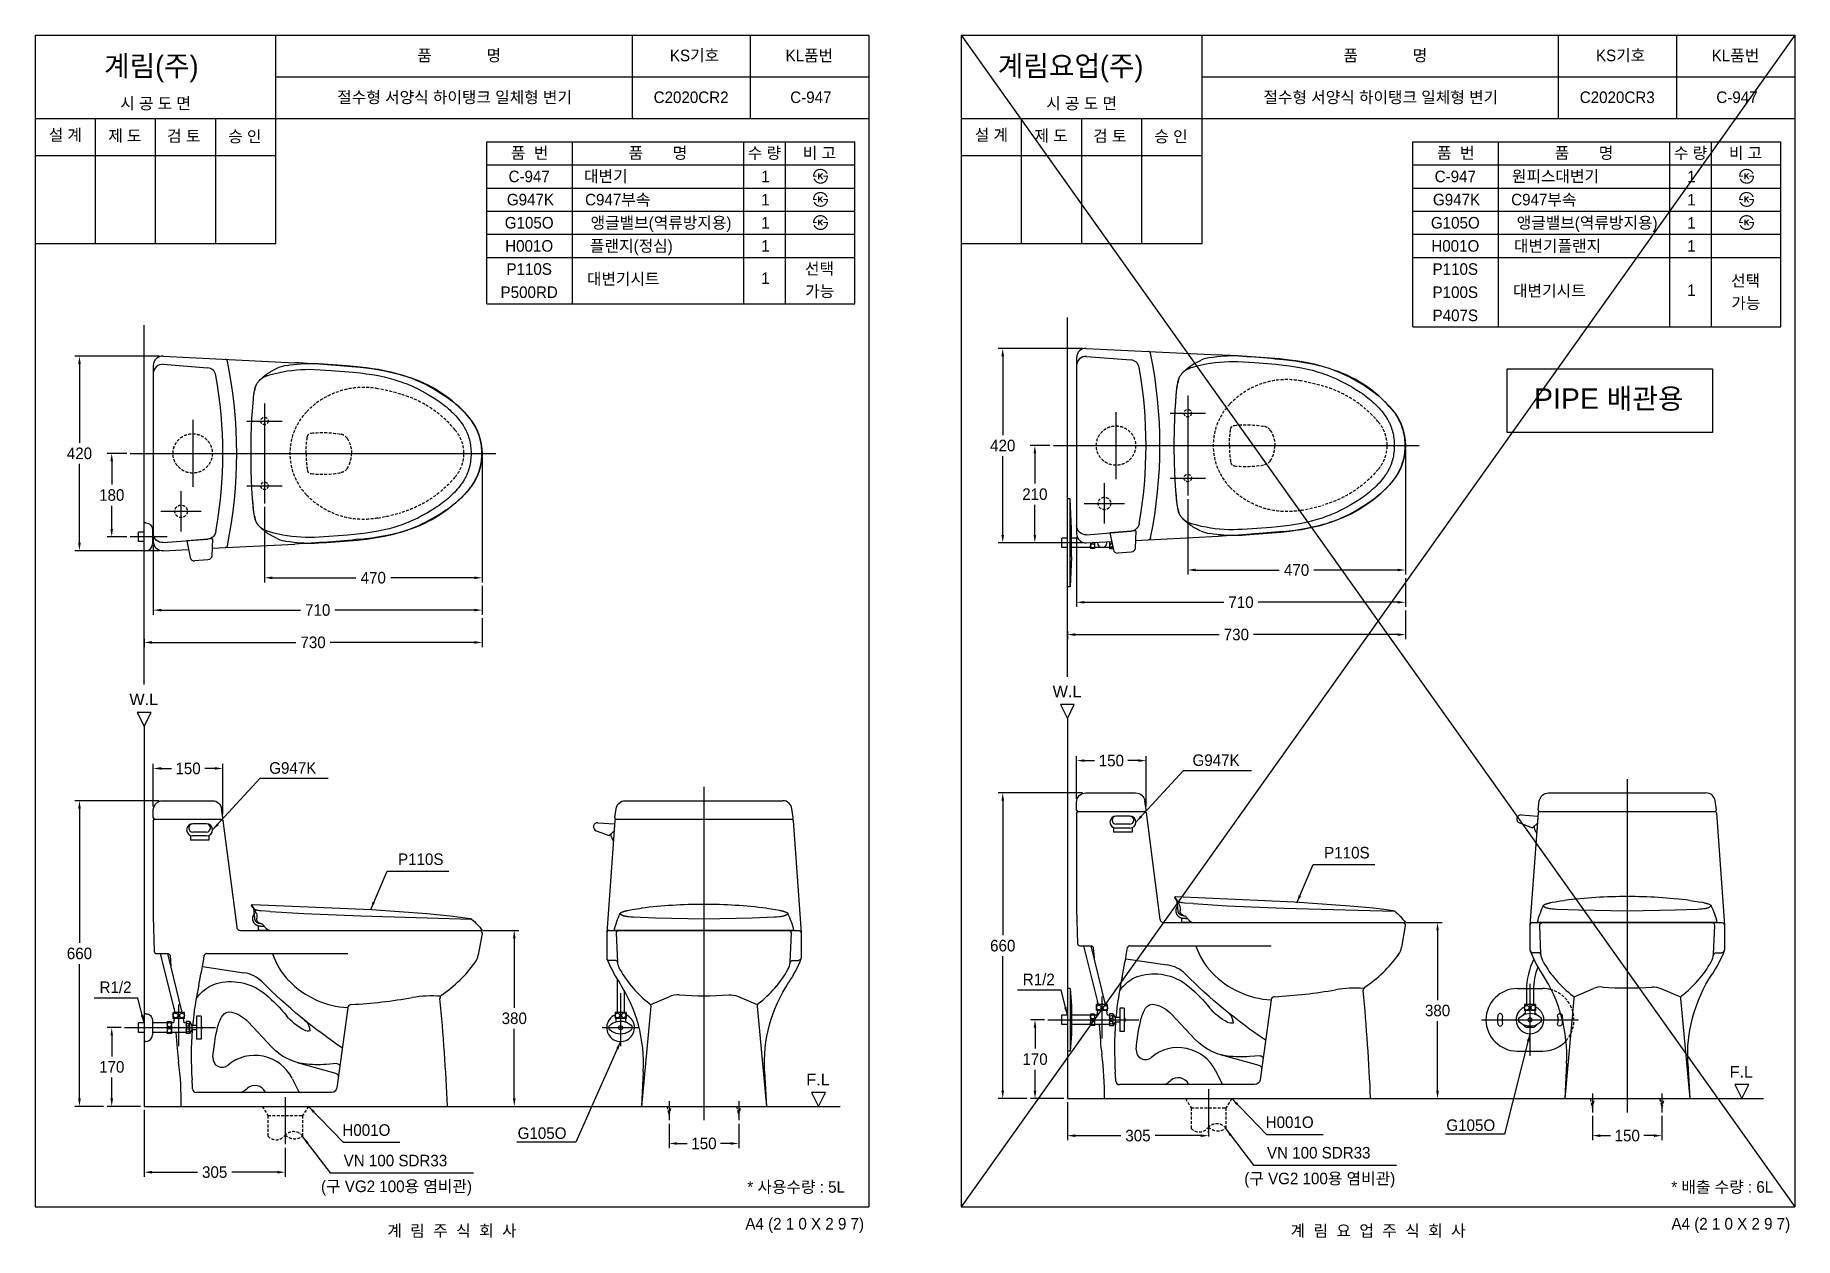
# Model space of a CAD drawing. Header units: millimetres. Extents: x 0 to 3800, y -67 to 2530.
import ezdxf
from ezdxf.enums import TextEntityAlignment as Align
from ezdxf.lldxf.tags import DXFTag

# ---------------------------------------------------------------- set-up
doc = ezdxf.new("R2010")
doc.units = ezdxf.units.MM
doc.linetypes.add('DASHED2', pattern=[9.525, 6.35, -3.175])
for name, color, linetype in [('TEXT', 7, 'Continuous'), ('내부선 및 부속', 4, 'Continuous'), ('도각라인', 255, 'Continuous'), ('외형선', 3, 'Continuous'), ('점선', 6, 'DASHED2'), ('중심선', 1, 'DASHED'), ('치수선', 7, 'Continuous')]:
    doc.layers.add(name, color=color, linetype=linetype)
doc.styles.add('____', font='')
doc.styles.add('Arial', font='arial.ttf')
doc.styles.add('타이틀', font='H2GTRM.TTF', dxfattribs={"height": 25})
doc.styles.get('____').set_extended_font_data('굴림')
tags = doc.linetypes.add('DASHDOT', pattern=[70, 31, -13, 13, -13]).pattern_tags.tags
tags[10:11] = [DXFTag(74, 4), DXFTag(75, 0), DXFTag(340, '0'), DXFTag(46, 0.0), DXFTag(50, 0.0), DXFTag(44, 0.0), DXFTag(45, 0.0)]
tags[8:9] = [DXFTag(74, 4), DXFTag(75, 0), DXFTag(340, '0'), DXFTag(46, 0.0), DXFTag(50, 0.0), DXFTag(44, 0.0), DXFTag(45, 0.0)]
tags[6:7] = [DXFTag(74, 4), DXFTag(75, 0), DXFTag(340, '0'), DXFTag(46, 0.0), DXFTag(50, 0.0), DXFTag(44, 0.0), DXFTag(45, 0.0)]
tags[4:5] = [DXFTag(74, 4), DXFTag(75, 0), DXFTag(340, '0'), DXFTag(46, 0.0), DXFTag(50, 0.0), DXFTag(44, 0.0), DXFTag(45, 0.0)]
tags = doc.linetypes.add('DASHED', pattern=[25.72, 12.86, -12.86]).pattern_tags.tags
tags[6:7] = [DXFTag(74, 4), DXFTag(75, 0), DXFTag(340, '0'), DXFTag(46, 0.0), DXFTag(50, 0.0), DXFTag(44, 0.0), DXFTag(45, 0.0)]
tags[4:5] = [DXFTag(74, 4), DXFTag(75, 0), DXFTag(340, '0'), DXFTag(46, 0.0), DXFTag(50, 0.0), DXFTag(44, 0.0), DXFTag(45, 0.0)]
doc.dimstyles.new('MSADIM', dxfattribs={"dimtxt": 33, "dimasz": 17, "dimexe": 10, "dimexo": 7.5, "dimgap": 10, "dimtad": 0, "dimtih": 1, "dimtoh": 1, "dimdec": 0, "dimzin": 1, "dimdsep": 46, "dimtxsty": '____', "dimcen": 11.25, "dimadec": 0, "dimazin": 0, "dimtfac": 1, "dimtdec": 0, "dimtix": 1, "dimtmove": 0, "dimatfit": 3, "dimfxl": 1, "dimtolj": 1, "dimtzin": 1, "dimarcsym": 0})

msp = doc.modelspace()

# ---------------------------------------------------------------- texts
at = {"layer": 'TEXT', "style": '타이틀'}
for s, p in [('계림(주)', (148.7, 2441.8)), ('계림요업(주)', (2078.7, 2441.8))]:
    msp.add_text(s, height=44, dxfattribs=at).set_placement(p)
at = {"layer": 'TEXT'}
for s, height, style, p in [('품             명', 25, '타이틀', (915.7, 2486.4)), ('KS기호', 25, '타이틀', (1423.8, 2486.3)), ('KL품번', 25, '타이틀', (1671.8, 2486.1)), ('품             명', 25, '타이틀', (2915.7, 2486.4)), ('KS기호', 25, '타이틀', (3423.8, 2486.3)), ('KL품번', 25, '타이틀', (3671.8, 2486.1)), ('시 공 도 면', 25, '타이틀', (259.9, 2382.7)), ('절수형 서양식 하이탱크 일체형 변기', 25, '타이틀', (905.8, 2396)), ('C2020CR2', 25, '타이틀', (1416.5, 2396)), ('C-947', 25, '타이틀', (1675.1, 2396)), ('시 공 도 면', 25, '타이틀', (2259.9, 2382.7)), ('절수형 서양식 하이탱크 일체형 변기', 25, '타이틀', (2905.8, 2396)), ('C2020CR3', 25, '타이틀', (3416.5, 2396)), ('C-947', 25, '타이틀', (3675.1, 2396)), ('설 계', 25, '타이틀', (65, 2314.6)), ('제 도', 25, '타이틀', (193.8, 2312.9)), ('검 토', 25, '타이틀', (320.8, 2312.3)), ('승 인', 25, '타이틀', (452.7, 2311.4)), ('설 계', 25, '타이틀', (2065, 2314.6)), ('제 도', 25, '타이틀', (2193.8, 2312.9)), ('검 토', 25, '타이틀', (2320.8, 2312.3)), ('승 인', 25, '타이틀', (2452.7, 2311.4)), ('품  번', 25, '타이틀', (1067.9, 2275.7)), ('품       명', 25, '타이틀', (1344.8, 2275.7)), ('수 량', 25, '타이틀', (1574.8, 2275.7)), ('비 고', 25, '타이틀', (1693.6, 2275.7)), ('품  번', 25, '타이틀', (3067.9, 2275.7)), ('품       명', 25, '타이틀', (3344.8, 2275.7)), ('수 량', 25, '타이틀', (3574.8, 2275.7)), ('비 고', 25, '타이틀', (3693.6, 2275.7)), ('C-947', 25, '타이틀', (1066.8, 2225)), ('대변기', 25, '타이틀', (1232.4, 2225.6)), ('1', 25, '타이틀', (1577, 2225)), ('C-947', 25, '타이틀', (3066.8, 2225)), ('원피스대변기', 25, '타이틀', (3283.1, 2225.6)), ('1', 25, '타이틀', (3577, 2225)), ('G947K', 25, '타이틀', (1069.5, 2175)), ('C947부속', 25, '타이틀', (1258, 2175)), ('1', 25, '타이틀', (1577, 2174.9)), ('G947K', 25, '타이틀', (3069.5, 2175)), ('C947부속', 25, '타이틀', (3258, 2175)), ('1', 25, '타이틀', (3577, 2174.9)), ('G105O', 25, '타이틀', (1066.8, 2125)), ('앵글밸브(역류방지용)', 25, '타이틀', (1351.5, 2125)), ('1', 25, '타이틀', (1577, 2124.9)), ('G105O', 25, '타이틀', (3066.8, 2125)), ('앵글밸브(역류방지용)', 25, '타이틀', (3351.5, 2125)), ('1', 25, '타이틀', (3577, 2124.9)), ('플랜지(정심)', 25, '타이틀', (1287.5, 2075)), ('대변기플랜지', 25, '타이틀', (3287.5, 2075)), ('H001O', 25, '타이틀', (1066.8, 2075)), ('1', 25, '타이틀', (1577, 2075)), ('H001O', 25, '타이틀', (3066.8, 2075)), ('1', 25, '타이틀', (3577, 2075)), ('P110S', 25, '타이틀', (1066.8, 2025)), ('대변기시트', 25, '타이틀', (1269.9, 2003.9)), ('1', 25, '타이틀', (1577, 2005.1)), ('선택', 25, '타이틀', (1693.7, 2025.7)), ('P110S', 25, '타이틀', (3066.8, 2025)), ('선택', 25, '타이틀', (3693.7, 1999.9)), ('P500RD', 25, '타이틀', (1066.8, 1975)), ('가능', 25, '타이틀', (1694.4, 1977.2)), ('P100S', 25, '타이틀', (3066.8, 1975)), ('대변기시트', 25, '타이틀', (3269.9, 1978.1)), ('1', 25, '타이틀', (3577, 1979.4)), ('가능', 25, '타이틀', (3694.4, 1951.4)), ('P407S', 25, '타이틀', (3066.8, 1925)), ('PIPE 배관용', 44, 'Arial', (3398.1, 1745.3)), ('* 사용수량 : 5L', 25, '타이틀', (1643.3, 42.9)), ('* 배출 수량 : 6L', 25, '타이틀', (3643.3, 42.9)), ('계  림  주  식  회  사', 25, '타이틀', (900, -51.7)), ('계  림  요  업  주  식  회  사', 25, '타이틀', (2900, -51.7))]:
    msp.add_text(s, height=height, dxfattribs=dict(at, style=style)).set_placement(p, align=Align.MIDDLE_CENTER)
at = {"layer": 'TEXT', "style": '타이틀'}
for p in [(1790, -36.5), (3790, -36.5)]:
    msp.add_text('A4 (2 1 0 X 2 9 7)', height=25, dxfattribs=at).set_placement(p, align=Align.MIDDLE_RIGHT)
at = {"layer": 'TEXT', "char_height": 25, "attachment_point": 1, "line_spacing_factor": 0.963855, "style": '타이틀'}
for s, insert, width in [('\\fArial;W.L', (203.4, 1108.4), 248.993), ('\\fArial;W.L', (2197.3, 1125.3), 248.993), ('\\A1;G947K', (505.4, 960.1), 248.993), ('\\A1;G947K', (2499.3, 977), 248.993), ('\\A1;P110S', (783.6, 763.1), 248.993), ('\\A1;P110S', (2783.6, 777.3), 248.993), ('\\fArial;F.L', (3659.2, 304.2), 248.993), ('\\fArial;F.L', (1665.3, 287.3), 248.993), ('\\A1; G105O', (1032.8, 171.6), 248.993), ('\\A1; G105O', (3038.4, 188.8), 248.993), ('\\A1;VN 100 SDR33', (2660.1, 129.3), 379.657), ('\\A1;VN 100 SDR33', (666.2, 112.4), 379.657), ('\\A1;(구 VG2 100{\\fGulim|b0|i0|c129|p50;용 염비관)}', (2611.1, 73.7), 379.657), ('\\A1;(구 VG2 100{\\fGulim|b0|i0|c129|p50;용 염비관)}', (617.3, 56.8), 379.657)]:
    msp.add_mtext(s, dxfattribs=dict(at, insert=insert, width=width))
at = {"layer": '치수선', "linetype": 'Continuous', "char_height": 25, "attachment_point": 1, "line_spacing_factor": 0.963855, "style": '타이틀'}
for s, insert, width in [('\\A1;R1/2', (2132.8, 503.6), 248.993), ('\\A1;R1/2', (139, 486.7), 248.993), ('\\A1; H001O', (2648.2, 195.2), 361.787), ('\\A1; H001O', (654.3, 178.3), 361.787)]:
    msp.add_mtext(s, dxfattribs=dict(at, insert=insert, width=width))

# ---------------------------------------------------------------- blocks, each defined once
blk = doc.blocks.new('*D13')
at = {"layer": '치수선', "color": 0, "linetype": 'Continuous', "lineweight": -2, "transparency": 16777216}
for p, q in [((965.1, 1619.4), (965.1, 1348.3)), ((495.1, 1511.4), (495.1, 1348.3)), ((512.1, 1358.3), (692.5, 1358.3)), ((948.1, 1358.3), (767.8, 1358.3))]:
    blk.add_line(p, q, dxfattribs=at)
at = {"layer": '치수선', "color": 0, "linetype": 'Continuous', "transparency": 16777216}
for points in [[(512.1, 1361.1), (512.1, 1355.4), (495.1, 1358.3)], [(948.1, 1361.1), (948.1, 1355.4), (965.1, 1358.3)]]:
    blk.add_solid(points, dxfattribs=at)
at = {"layer": '치수선', "color": 0, "linetype": 'Continuous', "transparency": 16777216, "insert": (730.1, 1358.3), "char_height": 25, "attachment_point": 5, "style": '____'}
blk.add_mtext('\\A1;470', dxfattribs=at)
blk = doc.blocks.new('*D14')
at = {"layer": '치수선', "color": 0, "linetype": 'Continuous', "lineweight": -2, "transparency": 16777216}
for p, q in [((255.1, 1429.1), (255.1, 1278.6)), ((965.1, 1340.8), (965.1, 1278.6)), ((272.1, 1288.6), (573, 1288.6)), ((948.1, 1288.6), (647.2, 1288.6))]:
    blk.add_line(p, q, dxfattribs=at)
at = {"layer": '치수선', "color": 0, "linetype": 'Continuous', "transparency": 16777216}
for points in [[(272.1, 1291.4), (272.1, 1285.7), (255.1, 1288.6)], [(948.1, 1291.4), (948.1, 1285.7), (965.1, 1288.6)]]:
    blk.add_solid(points, dxfattribs=at)
at = {"layer": '치수선', "color": 0, "linetype": 'Continuous', "transparency": 16777216, "insert": (610.1, 1288.6), "char_height": 25, "attachment_point": 5, "style": '____'}
blk.add_mtext('\\A1;710', dxfattribs=at)
blk = doc.blocks.new('*D15')
at = {"layer": '치수선', "color": 0, "linetype": 'Continuous', "lineweight": -2, "transparency": 16777216}
for p, q in [((965.1, 1271.1), (965.1, 1208.8)), ((235.1, 1226.4), (235.1, 1208.8)), ((252.1, 1218.8), (563, 1218.8)), ((948.1, 1218.8), (637.2, 1218.8))]:
    blk.add_line(p, q, dxfattribs=at)
at = {"layer": '치수선', "color": 0, "linetype": 'Continuous', "transparency": 16777216}
for points in [[(252.1, 1221.6), (252.1, 1215.9), (235.1, 1218.8)], [(948.1, 1221.6), (948.1, 1215.9), (965.1, 1218.8)]]:
    blk.add_solid(points, dxfattribs=at)
at = {"layer": '치수선', "color": 0, "linetype": 'Continuous', "transparency": 16777216, "insert": (600.1, 1218.8), "char_height": 25, "attachment_point": 5, "style": '____'}
blk.add_mtext('\\A1;730', dxfattribs=at)
blk = doc.blocks.new('*D16')
at = {"layer": '치수선', "color": 0, "linetype": 'Continuous', "lineweight": -2, "transparency": 16777216}
for p, q in [((197.6, 1626.9), (155.3, 1626.9)), ((165.3, 1609.9), (165.3, 1559.7)), ((165.3, 1463.9), (165.3, 1514)), ((197.6, 1446.9), (155.3, 1446.9))]:
    blk.add_line(p, q, dxfattribs=at)
at = {"layer": '치수선', "color": 0, "linetype": 'Continuous', "transparency": 16777216}
for points in [[(162.5, 1609.9), (168.1, 1609.9), (165.3, 1626.9)], [(162.5, 1463.9), (168.1, 1463.9), (165.3, 1446.9)]]:
    blk.add_solid(points, dxfattribs=at)
at = {"layer": '치수선', "color": 0, "linetype": 'Continuous', "transparency": 16777216, "insert": (165.3, 1536.9), "char_height": 25, "attachment_point": 5, "style": '____'}
blk.add_mtext('\\A1;180', dxfattribs=at)
blk = doc.blocks.new('*D17')
at = {"layer": '치수선', "color": 0, "linetype": 'Continuous', "lineweight": -2, "transparency": 16777216}
for p, q in [((268.6, 1836.9), (85.6, 1836.9)), ((95.6, 1819.9), (95.6, 1649.7)), ((95.6, 1433.9), (95.6, 1604.1)), ((268.6, 1416.9), (85.6, 1416.9))]:
    blk.add_line(p, q, dxfattribs=at)
at = {"layer": '치수선', "color": 0, "linetype": 'Continuous', "transparency": 16777216}
for points in [[(92.8, 1819.9), (98.4, 1819.9), (95.6, 1836.9)], [(92.8, 1433.9), (98.4, 1433.9), (95.6, 1416.9)]]:
    blk.add_solid(points, dxfattribs=at)
at = {"layer": '치수선', "color": 0, "linetype": 'Continuous', "transparency": 16777216, "insert": (95.6, 1626.9), "char_height": 25, "attachment_point": 5, "style": '____'}
blk.add_mtext('\\A1;420', dxfattribs=at)
blk = doc.blocks.new('*D18')
at = {"layer": '치수선', "color": 0, "linetype": 'Continuous', "lineweight": -2, "transparency": 16777216}
for p, q in [((255.1, 864.5), (255.1, 956.6)), ((405.1, 847.9), (405.1, 956.6)), ((272.1, 946.6), (294.2, 946.6)), ((388.1, 946.6), (366, 946.6))]:
    blk.add_line(p, q, dxfattribs=at)
at = {"layer": '치수선', "color": 0, "linetype": 'Continuous', "transparency": 16777216}
for points in [[(272.1, 949.5), (272.1, 943.8), (255.1, 946.6)], [(388.1, 949.5), (388.1, 943.8), (405.1, 946.6)]]:
    blk.add_solid(points, dxfattribs=at)
at = {"layer": '치수선', "color": 0, "linetype": 'Continuous', "transparency": 16777216, "insert": (330.1, 946.6), "char_height": 25, "attachment_point": 5, "style": '____'}
blk.add_mtext('\\A1;150', dxfattribs=at)
blk = doc.blocks.new('*D19')
at = {"layer": '치수선', "color": 0, "linetype": 'Continuous', "lineweight": -2, "transparency": 16777216}
for p, q in [((185.6, 387), (155.3, 387)), ((165.3, 370), (165.3, 324.8)), ((165.3, 234), (165.3, 279.1)), ((227.6, 217), (155.3, 217))]:
    blk.add_line(p, q, dxfattribs=at)
at = {"layer": '치수선', "color": 0, "linetype": 'Continuous', "transparency": 16777216}
for points in [[(162.5, 370), (168.1, 370), (165.3, 387)], [(162.5, 234), (168.1, 234), (165.3, 217)]]:
    blk.add_solid(points, dxfattribs=at)
at = {"layer": '치수선', "color": 0, "linetype": 'Continuous', "transparency": 16777216, "insert": (165.3, 302), "char_height": 25, "attachment_point": 5, "style": '____'}
blk.add_mtext('\\A1;170', dxfattribs=at)
blk = doc.blocks.new('*D20')
at = {"layer": '치수선', "color": 0, "linetype": 'Continuous', "lineweight": -2, "transparency": 16777216}
for p, q in [((267.6, 877), (85.6, 877)), ((95.6, 860), (95.6, 569.8)), ((95.6, 234), (95.6, 524.1)), ((147.8, 217), (85.6, 217))]:
    blk.add_line(p, q, dxfattribs=at)
at = {"layer": '치수선', "color": 0, "linetype": 'Continuous', "transparency": 16777216}
for points in [[(92.8, 860), (98.4, 860), (95.6, 877)], [(92.8, 234), (98.4, 234), (95.6, 217)]]:
    blk.add_solid(points, dxfattribs=at)
at = {"layer": '치수선', "color": 0, "linetype": 'Continuous', "transparency": 16777216, "insert": (95.6, 547), "char_height": 25, "attachment_point": 5, "style": '____'}
blk.add_mtext('\\A1;660', dxfattribs=at)
blk = doc.blocks.new('*D21')
at = {"layer": '치수선', "color": 0, "linetype": 'Continuous', "lineweight": -2, "transparency": 16777216}
for p, q in [((235.1, 209.5), (235.1, 64.8)), ((540.1, 127.7), (540.1, 64.8)), ((252.1, 74.8), (350.3, 74.8)), ((523.1, 74.8), (424.9, 74.8))]:
    blk.add_line(p, q, dxfattribs=at)
at = {"layer": '치수선', "color": 0, "linetype": 'Continuous', "transparency": 16777216}
for points in [[(252.1, 77.6), (252.1, 71.9), (235.1, 74.8)], [(523.1, 77.6), (523.1, 71.9), (540.1, 74.8)]]:
    blk.add_solid(points, dxfattribs=at)
at = {"layer": '치수선', "color": 0, "linetype": 'Continuous', "transparency": 16777216, "insert": (387.6, 74.8), "char_height": 25, "attachment_point": 5, "style": '____'}
blk.add_mtext('\\A1;305', dxfattribs=at)
blk = doc.blocks.new('*D22')
at = {"layer": '치수선', "color": 0, "linetype": 'Continuous', "lineweight": -2, "transparency": 16777216}
for p, q in [((966.6, 597), (1044.6, 597)), ((1034.6, 580), (1034.6, 429.8)), ((1034.6, 234), (1034.6, 384.1)), ((966.6, 217), (1044.6, 217))]:
    blk.add_line(p, q, dxfattribs=at)
at = {"layer": '치수선', "color": 0, "linetype": 'Continuous', "transparency": 16777216}
for points in [[(1031.8, 580), (1037.4, 580), (1034.6, 597)], [(1031.8, 234), (1037.4, 234), (1034.6, 217)]]:
    blk.add_solid(points, dxfattribs=at)
at = {"layer": '치수선', "color": 0, "linetype": 'Continuous', "transparency": 16777216, "insert": (1034.6, 407), "char_height": 25, "attachment_point": 5, "style": '____'}
blk.add_mtext('\\A1;380', dxfattribs=at)
blk = doc.blocks.new('*D23')
at = {"layer": '치수선', "color": 0, "linetype": 'Continuous', "lineweight": -2, "transparency": 16777216}
for p, q in [((1369.2, 179.5), (1369.2, 126.8)), ((1519.2, 179.5), (1519.2, 126.8)), ((1386.2, 136.8), (1408.3, 136.8)), ((1502.2, 136.8), (1480.2, 136.8))]:
    blk.add_line(p, q, dxfattribs=at)
at = {"layer": '치수선', "color": 0, "linetype": 'Continuous', "transparency": 16777216}
for points in [[(1386.2, 139.6), (1386.2, 134), (1369.2, 136.8)], [(1502.2, 139.6), (1502.2, 134), (1519.2, 136.8)]]:
    blk.add_solid(points, dxfattribs=at)
at = {"layer": '치수선', "color": 0, "linetype": 'Continuous', "transparency": 16777216, "insert": (1444.2, 136.8), "char_height": 25, "attachment_point": 5, "style": '____'}
blk.add_mtext('\\A1;150', dxfattribs=at)
blk = doc.blocks.new('*D2')
at = {"layer": '치수선', "color": 0, "linetype": 'Continuous', "lineweight": -2, "transparency": 16777216}
for p, q in [((2959, 1636.3), (2959, 1365.1)), ((2489, 1528.3), (2489, 1365.1)), ((2506, 1375.1), (2686.3, 1375.1)), ((2942, 1375.1), (2761.6, 1375.1))]:
    blk.add_line(p, q, dxfattribs=at)
at = {"layer": '치수선', "color": 0, "linetype": 'Continuous', "transparency": 16777216}
for points in [[(2506, 1378), (2506, 1372.3), (2489, 1375.1)], [(2942, 1378), (2942, 1372.3), (2959, 1375.1)]]:
    blk.add_solid(points, dxfattribs=at)
at = {"layer": '치수선', "color": 0, "linetype": 'Continuous', "transparency": 16777216, "insert": (2724, 1375.1), "char_height": 25, "attachment_point": 5, "style": '____'}
blk.add_mtext('\\A1;470', dxfattribs=at)
blk = doc.blocks.new('*D3')
at = {"layer": '치수선', "color": 0, "linetype": 'Continuous', "lineweight": -2, "transparency": 16777216}
for p, q in [((2249, 1446), (2249, 1295.4)), ((2959, 1357.6), (2959, 1295.4)), ((2266, 1305.4), (2566.8, 1305.4)), ((2942, 1305.4), (2641.1, 1305.4))]:
    blk.add_line(p, q, dxfattribs=at)
at = {"layer": '치수선', "color": 0, "linetype": 'Continuous', "transparency": 16777216}
for points in [[(2266, 1308.3), (2266, 1302.6), (2249, 1305.4)], [(2942, 1308.3), (2942, 1302.6), (2959, 1305.4)]]:
    blk.add_solid(points, dxfattribs=at)
at = {"layer": '치수선', "color": 0, "linetype": 'Continuous', "transparency": 16777216, "insert": (2604, 1305.4), "char_height": 25, "attachment_point": 5, "style": '____'}
blk.add_mtext('\\A1;710', dxfattribs=at)
blk = doc.blocks.new('*D4')
at = {"layer": '치수선', "color": 0, "linetype": 'Continuous', "lineweight": -2, "transparency": 16777216}
for p, q in [((2959, 1287.9), (2959, 1225.7)), ((2229, 1243.3), (2229, 1225.7)), ((2246, 1235.7), (2556.8, 1235.7)), ((2942, 1235.7), (2631.1, 1235.7))]:
    blk.add_line(p, q, dxfattribs=at)
at = {"layer": '치수선', "color": 0, "linetype": 'Continuous', "transparency": 16777216}
for points in [[(2246, 1238.5), (2246, 1232.8), (2229, 1235.7)], [(2942, 1238.5), (2942, 1232.8), (2959, 1235.7)]]:
    blk.add_solid(points, dxfattribs=at)
at = {"layer": '치수선', "color": 0, "linetype": 'Continuous', "transparency": 16777216, "insert": (2594, 1235.7), "char_height": 25, "attachment_point": 5, "style": '____'}
blk.add_mtext('\\A1;730', dxfattribs=at)
blk = doc.blocks.new('*D5')
at = {"layer": '치수선', "color": 0, "linetype": 'Continuous', "lineweight": -2, "transparency": 16777216}
for p, q in [((2262.5, 1853.7), (2079.5, 1853.7)), ((2089.5, 1836.7), (2089.5, 1666.6)), ((2089.5, 1450.8), (2089.5, 1620.9)), ((2262.5, 1433.8), (2079.5, 1433.8))]:
    blk.add_line(p, q, dxfattribs=at)
at = {"layer": '치수선', "color": 0, "linetype": 'Continuous', "transparency": 16777216}
for points in [[(2086.6, 1836.7), (2092.3, 1836.7), (2089.5, 1853.7)], [(2086.6, 1450.8), (2092.3, 1450.8), (2089.5, 1433.8)]]:
    blk.add_solid(points, dxfattribs=at)
at = {"layer": '치수선', "color": 0, "linetype": 'Continuous', "transparency": 16777216, "insert": (2089.5, 1643.8), "char_height": 25, "attachment_point": 5, "style": '____'}
blk.add_mtext('\\A1;420', dxfattribs=at)
blk = doc.blocks.new('*D6')
at = {"layer": '치수선', "color": 0, "linetype": 'Continuous', "lineweight": -2, "transparency": 16777216}
for p, q in [((2249, 881.3), (2249, 973.5)), ((2266, 963.5), (2288, 963.5)), ((2382, 963.5), (2359.9, 963.5)), ((2399, 864.7), (2399, 973.5))]:
    blk.add_line(p, q, dxfattribs=at)
at = {"layer": '치수선', "color": 0, "linetype": 'Continuous', "transparency": 16777216}
for points in [[(2266, 966.4), (2266, 960.7), (2249, 963.5)], [(2382, 966.4), (2382, 960.7), (2399, 963.5)]]:
    blk.add_solid(points, dxfattribs=at)
at = {"layer": '치수선', "color": 0, "linetype": 'Continuous', "transparency": 16777216, "insert": (2324, 963.5), "char_height": 25, "attachment_point": 5, "style": '____'}
blk.add_mtext('\\A1;150', dxfattribs=at)
blk = doc.blocks.new('*D7')
at = {"layer": '치수선', "color": 0, "linetype": 'Continuous', "lineweight": -2, "transparency": 16777216}
for p, q in [((2179.5, 403.8), (2149.2, 403.8)), ((2159.2, 386.8), (2159.2, 341.7)), ((2159.2, 250.8), (2159.2, 296)), ((2221.5, 233.8), (2149.2, 233.8))]:
    blk.add_line(p, q, dxfattribs=at)
at = {"layer": '치수선', "color": 0, "linetype": 'Continuous', "transparency": 16777216}
for points in [[(2156.3, 386.8), (2162, 386.8), (2159.2, 403.8)], [(2156.3, 250.8), (2162, 250.8), (2159.2, 233.8)]]:
    blk.add_solid(points, dxfattribs=at)
at = {"layer": '치수선', "color": 0, "linetype": 'Continuous', "transparency": 16777216, "insert": (2159.2, 318.8), "char_height": 25, "attachment_point": 5, "style": '____'}
blk.add_mtext('\\A1;170', dxfattribs=at)
blk = doc.blocks.new('*D8')
at = {"layer": '치수선', "color": 0, "linetype": 'Continuous', "lineweight": -2, "transparency": 16777216}
for p, q in [((2261.5, 893.8), (2079.5, 893.8)), ((2089.5, 876.8), (2089.5, 586.6)), ((2089.5, 250.8), (2089.5, 541)), ((2141.7, 233.8), (2079.5, 233.8))]:
    blk.add_line(p, q, dxfattribs=at)
at = {"layer": '치수선', "color": 0, "linetype": 'Continuous', "transparency": 16777216}
for points in [[(2086.6, 876.8), (2092.3, 876.8), (2089.5, 893.8)], [(2086.6, 250.8), (2092.3, 250.8), (2089.5, 233.8)]]:
    blk.add_solid(points, dxfattribs=at)
at = {"layer": '치수선', "color": 0, "linetype": 'Continuous', "transparency": 16777216, "insert": (2089.5, 563.8), "char_height": 25, "attachment_point": 5, "style": '____'}
blk.add_mtext('\\A1;660', dxfattribs=at)
blk = doc.blocks.new('*D9')
at = {"layer": '치수선', "color": 0, "linetype": 'Continuous', "lineweight": -2, "transparency": 16777216}
for p, q in [((2229, 226.3), (2229, 143.7)), ((2246, 153.7), (2344.2, 153.7)), ((2517, 153.7), (2418.8, 153.7)), ((2534, 159.6), (2534, 163.7))]:
    blk.add_line(p, q, dxfattribs=at)
at = {"layer": '치수선', "color": 0, "linetype": 'Continuous', "transparency": 16777216}
for points in [[(2246, 156.5), (2246, 150.8), (2229, 153.7)], [(2517, 156.5), (2517, 150.8), (2534, 153.7)]]:
    blk.add_solid(points, dxfattribs=at)
at = {"layer": '치수선', "color": 0, "linetype": 'Continuous', "transparency": 16777216, "insert": (2381.5, 153.7), "char_height": 25, "attachment_point": 5, "style": '____'}
blk.add_mtext('\\A1;305', dxfattribs=at)
blk = doc.blocks.new('*D10')
at = {"layer": '치수선', "color": 0, "linetype": 'Continuous', "lineweight": -2, "transparency": 16777216}
for p, q in [((2960.5, 613.8), (3038.5, 613.8)), ((3028.5, 596.8), (3028.5, 446.6)), ((3028.5, 250.8), (3028.5, 401)), ((2960.5, 233.8), (3038.5, 233.8))]:
    blk.add_line(p, q, dxfattribs=at)
at = {"layer": '치수선', "color": 0, "linetype": 'Continuous', "transparency": 16777216}
for points in [[(3025.6, 596.8), (3031.3, 596.8), (3028.5, 613.8)], [(3025.6, 250.8), (3031.3, 250.8), (3028.5, 233.8)]]:
    blk.add_solid(points, dxfattribs=at)
at = {"layer": '치수선', "color": 0, "linetype": 'Continuous', "transparency": 16777216, "insert": (3028.5, 423.8), "char_height": 25, "attachment_point": 5, "style": '____'}
blk.add_mtext('\\A1;380', dxfattribs=at)
blk = doc.blocks.new('*D11')
at = {"layer": '치수선', "color": 0, "linetype": 'Continuous', "lineweight": -2, "transparency": 16777216}
for p, q in [((3363.1, 196.3), (3363.1, 143.7)), ((3513.1, 196.3), (3513.1, 143.7)), ((3380.1, 153.7), (3402.2, 153.7)), ((3496.1, 153.7), (3474, 153.7))]:
    blk.add_line(p, q, dxfattribs=at)
at = {"layer": '치수선', "color": 0, "linetype": 'Continuous', "transparency": 16777216}
for points in [[(3380.1, 156.5), (3380.1, 150.8), (3363.1, 153.7)], [(3496.1, 156.5), (3496.1, 150.8), (3513.1, 153.7)]]:
    blk.add_solid(points, dxfattribs=at)
at = {"layer": '치수선', "color": 0, "linetype": 'Continuous', "transparency": 16777216, "insert": (3438.1, 153.7), "char_height": 25, "attachment_point": 5, "style": '____'}
blk.add_mtext('\\A1;150', dxfattribs=at)
blk = doc.blocks.new('*D12')
at = {"layer": '치수선', "color": 0, "linetype": 'Continuous', "lineweight": -2, "transparency": 16777216}
for p, q in [((2191.5, 1643.8), (2148.9, 1643.8)), ((2158.9, 1626.8), (2158.9, 1561.6)), ((2158.9, 1450.8), (2158.9, 1515.9)), ((2191.5, 1433.8), (2148.9, 1433.8))]:
    blk.add_line(p, q, dxfattribs=at)
at = {"layer": '치수선', "color": 0, "linetype": 'Continuous', "transparency": 16777216}
for points in [[(2156, 1626.8), (2161.7, 1626.8), (2158.9, 1643.8)], [(2156, 1450.8), (2161.7, 1450.8), (2158.9, 1433.8)]]:
    blk.add_solid(points, dxfattribs=at)
at = {"layer": '치수선', "color": 0, "linetype": 'Continuous', "transparency": 16777216, "insert": (2158.9, 1538.8), "char_height": 25, "attachment_point": 5, "style": '____'}
blk.add_mtext('\\A1;210', dxfattribs=at)

# ---------------------------------------------------------------- dimensions: what is measured, and where the dimension line sits
at = {"layer": '치수선', "linetype": 'Continuous'}
for base, p1, p2, picture, middle in [((95.6, 1416.9), (276.1, 1836.9), (276.1, 1416.9), '*D17', (95.6, 1626.9)), ((2089.5, 1433.8), (2270, 1853.7), (2270, 1433.8), '*D5', (2089.5, 1643.8)), ((2158.9, 1433.8), (2199, 1643.8), (2199, 1433.8), '*D12', (2158.9, 1538.8)), ((165.3, 1446.9), (205.1, 1626.9), (205.1, 1446.9), '*D16', (165.3, 1536.9)), ((3028.5, 233.8), (2953, 613.8), (2953, 233.8), '*D10', (3028.5, 423.8)), ((1034.6, 217), (959.1, 597), (959.1, 217), '*D22', (1034.6, 407))]:
    dim = msp.add_linear_dim(base=base, p1=p1, p2=p2, angle=90, dimstyle='MSADIM', override={"dimtxt": 25}, dxfattribs=at)
    dim.commit()
    dim.dimension.update_dxf_attribs({"geometry": picture, "text_midpoint": middle, "dimtype": 160})
for base, p1, p2, picture, middle in [((2959, 1375.1), (2489, 1535.8), (2959, 1643.8), '*D2', (2724, 1375.1)), ((965.1, 1358.3), (495.1, 1518.9), (965.1, 1626.9), '*D13', (730.1, 1358.3)), ((2959, 1305.4), (2249, 1453.5), (2959, 1365.1), '*D3', (2604, 1305.4)), ((965.1, 1288.6), (255.1, 1436.6), (965.1, 1348.3), '*D14', (610.1, 1288.6)), ((2229, 1235.7), (2959, 1295.4), (2229, 1250.8), '*D4', (2594, 1235.7)), ((235.1, 1218.8), (965.1, 1278.6), (235.1, 1233.9), '*D15', (600.1, 1218.8)), ((405.1, 946.6), (255.1, 857), (405.1, 840.4), '*D18', (330.1, 946.6)), ((2399, 963.5), (2249, 873.8), (2399, 857.2), '*D6', (2324, 963.5)), ((2534, 153.7), (2229, 233.8), (2534, 152.1), '*D9', (2381.5, 153.7)), ((540.1, 74.8), (235.1, 217), (540.1, 135.2), '*D21', (387.6, 74.8))]:
    dim = msp.add_linear_dim(base=base, p1=p1, p2=p2, dimstyle='MSADIM', override={"dimtxt": 25}, dxfattribs=at)
    dim.commit()
    dim.dimension.update_dxf_attribs({"geometry": picture, "text_midpoint": middle, "dimtype": 160})
for base, p1, p2, picture, middle in [((95.6, 217), (275.1, 877), (155.3, 217), '*D20', (95.6, 547)), ((2089.5, 233.8), (2269, 893.8), (2149.2, 233.8), '*D8', (2089.5, 563.8)), ((165.3, 217), (193.1, 387), (235.1, 217), '*D19', (165.3, 302)), ((2159.2, 233.8), (2187, 403.8), (2229, 233.8), '*D7', (2159.2, 318.8))]:
    dim = msp.add_linear_dim(base=base, p1=p1, p2=p2, angle=90, dimstyle='MSADIM', override={"dimtxt": 25}, dxfattribs=at)
    dim.commit()
    dim.dimension.update_dxf_attribs({"geometry": picture, "text_midpoint": middle})
for base, p1, p2, picture, middle in [((3513.1, 153.7), (3363.1, 203.8), (3513.1, 203.8), '*D11', (3438.1, 153.7)), ((1519.2, 136.8), (1369.2, 187), (1519.2, 187), '*D23', (1444.2, 136.8))]:
    dim = msp.add_linear_dim(base=base, p1=p1, p2=p2, dimstyle='MSADIM', override={"dimtxt": 25}, dxfattribs=at)
    dim.commit()
    dim.dimension.update_dxf_attribs({"geometry": picture, "text_midpoint": middle})

# ---------------------------------------------------------------- hatches: boundary and pattern name
at = {"layer": 'TEXT'}
for points in [[(1679.9, 2224.2), (1679.8, 2224.6), (1679.8, 2225), (1679.8, 2225.4), (1679.8, 2225.8), (1679.8, 2226.2), (1679.9, 2226.6), (1679.9, 2227), (1679.9, 2227.4), (1680, 2227.8), (1680, 2228.2), (1680.1, 2228.6), (1680.2, 2229), (1680.3, 2229.4), (1680.4, 2229.8), (1680.5, 2230.1), (1680.6, 2230.5), (1680.7, 2230.9), (1680.8, 2231.3), (1681, 2231.7), (1681.1, 2232), (1681.3, 2232.4), (1681.4, 2232.7), (1681.6, 2233.1), (1681.8, 2233.4), (1682, 2233.8), (1682.1, 2234.1), (1682.4, 2234.4), (1682.6, 2234.8), (1682.8, 2235.1), (1683, 2235.4), (1683.2, 2235.7), (1683.8, 2236.3), (1684, 2236.6), (1684.3, 2236.9), (1684.6, 2237.2), (1684.9, 2237.5), (1685.2, 2237.8), (1685.5, 2238), (1685.8, 2238.3), (1686.1, 2238.5), (1686.4, 2238.7), (1686.8, 2239), (1687.1, 2239.2), (1687.4, 2239.4), (1687.8, 2239.6), (1688.2, 2239.8), (1688.5, 2239.9), (1688.9, 2240.1), (1689.3, 2240.3), (1689.7, 2240.5), (1690.2, 2240.6), (1690.6, 2240.7), (1691, 2240.9), (1691.5, 2241), (1691.9, 2241.1), (1692.4, 2241.2), (1692.8, 2241.2), (1693.3, 2241.3), (1693.8, 2241.4), (1694.2, 2241.4), (1694.7, 2241.4), (1695.2, 2241.5), (1695.7, 2241.5), (1696.5, 2241.5), (1696.8, 2241.4), (1697.2, 2241.4), (1697.6, 2241.4), (1697.9, 2241.3), (1698.3, 2241.3), (1698.6, 2241.2), (1699, 2241.2), (1699.3, 2241.1), (1699.7, 2241), (1700, 2241), (1700.4, 2240.9), (1700.7, 2240.8), (1701, 2240.7), (1701.4, 2240.6), (1701.7, 2240.5), (1702, 2240.4), (1702.3, 2240.2), (1702.6, 2240.1), (1702.9, 2240), (1703.2, 2239.8), (1703.5, 2239.7), (1703.8, 2239.5), (1704.1, 2239.4), (1704.4, 2239.2), (1704.7, 2239), (1705, 2238.9), (1705.2, 2238.7), (1705.5, 2238.5), (1705.8, 2238.3), (1706.1, 2238.1), (1706.5, 2237.7), (1706.9, 2237.4), (1707.3, 2237), (1707.7, 2236.6), (1708, 2236.2), (1708.4, 2235.8), (1708.7, 2235.4), (1709.1, 2234.9), (1709.4, 2234.5), (1709.7, 2234), (1710, 2233.5), (1710.3, 2233), (1710.5, 2232.5), (1710.8, 2232), (1711, 2231.5), (1711.3, 2230.9), (1711.3, 2230.9), (1708.2, 2230.9), (1708.2, 2230.9), (1708.1, 2231.1), (1708, 2231.3), (1708, 2231.4), (1707.9, 2231.6), (1707.8, 2231.8), (1707.7, 2232), (1707.7, 2232.1), (1707.6, 2232.3), (1707.5, 2232.5), (1707.4, 2232.6), (1707.3, 2232.8), (1707.2, 2233), (1707.1, 2233.1), (1707, 2233.3), (1706.9, 2233.5), (1706.7, 2233.6), (1706.6, 2233.8), (1706.5, 2233.9), (1706.2, 2234.3), (1705.9, 2234.6), (1705.6, 2234.9), (1705.3, 2235.2), (1705, 2235.5), (1704.7, 2235.8), (1704.3, 2236.1), (1704.1, 2236.3), (1703.8, 2236.4), (1703.6, 2236.6), (1703.4, 2236.8), (1703.1, 2236.9), (1702.9, 2237.1), (1702.6, 2237.2), (1702.4, 2237.4), (1702.2, 2237.5), (1701.9, 2237.6), (1701.7, 2237.7), (1701.4, 2237.8), (1701.2, 2238), (1700.9, 2238.1), (1700.6, 2238.2), (1700.4, 2238.3), (1700.1, 2238.3), (1699.9, 2238.4), (1699.6, 2238.5), (1699.3, 2238.6), (1699.1, 2238.6), (1698.8, 2238.7), (1698.5, 2238.7), (1698.2, 2238.8), (1698, 2238.8), (1697.7, 2238.9), (1697.4, 2238.9), (1697.1, 2238.9), (1696.8, 2239), (1696.5, 2239), (1696.3, 2239), (1696, 2239), (1695.6, 2239), (1695.3, 2239), (1694.9, 2238.9), (1694.6, 2238.9), (1694.3, 2238.9), (1693.9, 2238.9), (1693.6, 2238.8), (1693.3, 2238.8), (1693, 2238.7), (1692.7, 2238.7), (1692.3, 2238.6), (1692, 2238.5), (1691.7, 2238.4), (1691.4, 2238.3), (1691.1, 2238.2), (1690.9, 2238.1), (1690.6, 2238), (1690.3, 2237.9), (1690, 2237.8), (1689.7, 2237.7), (1689.4, 2237.5), (1689.2, 2237.4), (1688.9, 2237.3), (1688.7, 2237.1), (1688.4, 2236.9), (1688.1, 2236.8), (1687.9, 2236.6), (1687.6, 2236.4), (1687.4, 2236.2), (1687.2, 2236), (1686.9, 2235.8), (1686.7, 2235.6), (1686.5, 2235.4), (1686.2, 2235.2), (1686, 2235), (1685.8, 2234.7), (1685.6, 2234.5), (1685.4, 2234.3), (1685.2, 2234), (1685, 2233.8), (1684.8, 2233.5), (1684.7, 2233.3), (1684.5, 2233), (1684.3, 2232.7), (1684.2, 2232.5), (1684, 2232.2), (1683.9, 2231.9), (1683.8, 2231.6), (1683.7, 2231.3), (1683.5, 2231.1), (1683.4, 2230.8), (1683.3, 2230.5), (1683.2, 2230.2), (1683.1, 2229.8), (1683, 2229.5), (1683, 2229.2), (1682.9, 2228.9), (1682.8, 2228.6), (1682.8, 2228.2), (1682.7, 2227.9), (1682.7, 2227.6), (1682.7, 2227.2), (1682.6, 2226.9), (1682.6, 2226.5), (1682.6, 2226.5), (1687.8, 2226.5), (1687.8, 2226.5), (1687.8, 2226.5), (1687.8, 2224.2), (1687.8, 2224.2), (1687.8, 2224.2), (1679.9, 2224.2)], [(1712, 2226.5), (1712, 2226.1), (1712, 2225.6), (1712, 2225.2), (1712, 2224.8), (1711.9, 2224.3), (1711.9, 2223.9), (1711.9, 2223.5), (1711.8, 2223.1), (1711.7, 2222.7), (1711.6, 2222.2), (1711.6, 2221.8), (1711.5, 2221.4), (1711.3, 2221), (1711.2, 2220.6), (1711.1, 2220.2), (1711, 2219.8), (1710.8, 2219.4), (1710.7, 2219), (1710.5, 2218.7), (1710.4, 2218.3), (1710.2, 2217.9), (1710, 2217.6), (1709.8, 2217.2), (1709.6, 2216.9), (1709.4, 2216.5), (1709.2, 2216.2), (1709, 2215.9), (1708.8, 2215.5), (1708.5, 2215.2), (1708.3, 2214.9), (1708, 2214.6), (1707.8, 2214.3), (1707.5, 2214), (1707.2, 2213.7), (1707, 2213.5), (1706.7, 2213.2), (1706.4, 2212.9), (1706.1, 2212.7), (1705.8, 2212.4), (1705.5, 2212.2), (1705.2, 2212), (1704.8, 2211.8), (1704.5, 2211.6), (1704.2, 2211.4), (1703.8, 2211.2), (1703.5, 2211), (1703.1, 2210.8), (1702.8, 2210.7), (1702.4, 2210.5), (1702.1, 2210.3), (1701.7, 2210.2), (1701.3, 2210.1), (1700.9, 2209.9), (1700.5, 2209.8), (1700.2, 2209.7), (1699.8, 2209.6), (1699.4, 2209.6), (1699, 2209.5), (1698.6, 2209.4), (1698.2, 2209.4), (1697.8, 2209.4), (1697.4, 2209.3), (1697, 2209.3), (1696.6, 2209.3), (1695.9, 2209.3), (1695.3, 2209.3), (1694.6, 2209.4), (1694, 2209.5), (1693.3, 2209.5), (1693, 2209.6), (1692.7, 2209.7), (1692.4, 2209.7), (1692.1, 2209.8), (1691.8, 2209.9), (1691.5, 2209.9), (1691.2, 2210), (1691, 2210.1), (1690.7, 2210.2), (1690.4, 2210.3), (1690.1, 2210.4), (1689.8, 2210.5), (1689.5, 2210.6), (1689.3, 2210.7), (1689, 2210.9), (1688.7, 2211), (1688.5, 2211.1), (1688.2, 2211.3), (1687.9, 2211.4), (1687.7, 2211.6), (1687.4, 2211.7), (1686.9, 2212), (1686.6, 2212.2), (1686.4, 2212.4), (1686.1, 2212.6), (1685.9, 2212.8), (1685.6, 2213), (1685.4, 2213.2), (1685.1, 2213.4), (1684.9, 2213.6), (1684.7, 2213.8), (1684.5, 2214.1), (1684.2, 2214.3), (1684, 2214.5), (1683.8, 2214.8), (1683.6, 2215), (1683.4, 2215.2), (1683.2, 2215.5), (1683, 2215.8), (1682.8, 2216), (1682.6, 2216.3), (1682.5, 2216.6), (1682.3, 2216.8), (1682.1, 2217.1), (1681.9, 2217.4), (1681.8, 2217.7), (1681.6, 2218), (1681.5, 2218.3), (1681.3, 2218.6), (1681, 2219.2), (1680.8, 2219.9), (1680.8, 2219.9), (1683.7, 2219.9), (1683.7, 2219.9), (1683.9, 2219.4), (1684.2, 2219), (1684.4, 2218.6), (1684.6, 2218.2), (1684.9, 2217.9), (1685.1, 2217.5), (1685.4, 2217.1), (1685.7, 2216.8), (1685.9, 2216.5), (1686.2, 2216.1), (1686.5, 2215.8), (1686.8, 2215.5), (1687.1, 2215.2), (1687.4, 2215), (1687.7, 2214.7), (1688, 2214.5), (1688.2, 2214.3), (1688.4, 2214.1), (1688.7, 2214), (1688.9, 2213.8), (1689.1, 2213.7), (1689.4, 2213.5), (1689.6, 2213.4), (1689.9, 2213.2), (1690.1, 2213.1), (1690.4, 2213), (1690.6, 2212.9), (1690.9, 2212.8), (1691.1, 2212.7), (1691.4, 2212.6), (1691.7, 2212.5), (1691.9, 2212.4), (1692.2, 2212.3), (1692.5, 2212.3), (1692.7, 2212.2), (1693, 2212.1), (1693.3, 2212.1), (1693.6, 2212), (1693.9, 2212), (1694.2, 2212), (1694.5, 2211.9), (1694.8, 2211.9), (1695.1, 2211.9), (1695.4, 2211.9), (1695.7, 2211.9), (1696, 2211.9), (1696.3, 2211.9), (1697.1, 2211.9), (1697.4, 2211.9), (1697.7, 2212), (1698, 2212), (1698.2, 2212), (1698.5, 2212), (1698.7, 2212.1), (1699, 2212.1), (1699.3, 2212.2), (1699.5, 2212.2), (1699.8, 2212.3), (1700, 2212.4), (1700.3, 2212.5), (1700.5, 2212.5), (1700.8, 2212.6), (1701, 2212.7), (1701.3, 2212.8), (1701.5, 2212.9), (1701.8, 2213), (1702, 2213.1), (1702.3, 2213.3), (1702.5, 2213.4), (1702.7, 2213.5), (1703, 2213.7), (1703.2, 2213.8), (1703.4, 2213.9), (1703.7, 2214.1), (1703.9, 2214.3), (1704.1, 2214.4), (1704.3, 2214.6), (1704.6, 2214.8), (1704.8, 2215), (1705.1, 2215.2), (1705.3, 2215.4), (1705.6, 2215.7), (1705.8, 2215.9), (1706, 2216.1), (1706.2, 2216.4), (1706.4, 2216.6), (1706.6, 2216.9), (1706.8, 2217.1), (1707, 2217.4), (1707.2, 2217.7), (1707.3, 2218), (1707.5, 2218.2), (1707.7, 2218.5), (1707.8, 2218.8), (1708, 2219.1), (1708.1, 2219.4), (1708.2, 2219.7), (1708.3, 2220), (1708.4, 2220.4), (1708.6, 2220.7), (1708.7, 2221), (1708.7, 2221.3), (1708.8, 2221.7), (1708.9, 2222), (1709, 2222.4), (1709, 2222.7), (1709.1, 2223.1), (1709.1, 2223.4), (1709.2, 2223.8), (1709.2, 2224.2), (1709.2, 2224.2), (1701.8, 2224.2), (1701.8, 2224.2), (1701.8, 2224.2), (1701.8, 2226.5), (1701.8, 2226.5), (1701.8, 2226.5), (1712, 2226.5)], [(1693.6, 2227.2), (1698.4, 2231.6), (1702.3, 2231.6), (1696.9, 2226.6), (1701.9, 2219.1), (1698.6, 2219.1), (1695, 2224.8), (1693.6, 2223.6), (1693.6, 2219.1), (1690.7, 2219.1), (1690.7, 2231.7), (1693.6, 2231.7)], [(3679.9, 2224.2), (3679.8, 2224.6), (3679.8, 2225), (3679.8, 2225.4), (3679.8, 2225.8), (3679.8, 2226.2), (3679.9, 2226.6), (3679.9, 2227), (3679.9, 2227.4), (3680, 2227.8), (3680, 2228.2), (3680.1, 2228.6), (3680.2, 2229), (3680.3, 2229.4), (3680.4, 2229.8), (3680.5, 2230.1), (3680.6, 2230.5), (3680.7, 2230.9), (3680.8, 2231.3), (3681, 2231.7), (3681.1, 2232), (3681.3, 2232.4), (3681.4, 2232.7), (3681.6, 2233.1), (3681.8, 2233.4), (3682, 2233.8), (3682.1, 2234.1), (3682.4, 2234.4), (3682.6, 2234.8), (3682.8, 2235.1), (3683, 2235.4), (3683.2, 2235.7), (3683.8, 2236.3), (3684, 2236.6), (3684.3, 2236.9), (3684.6, 2237.2), (3684.9, 2237.5), (3685.2, 2237.8), (3685.5, 2238), (3685.8, 2238.3), (3686.1, 2238.5), (3686.4, 2238.7), (3686.8, 2239), (3687.1, 2239.2), (3687.4, 2239.4), (3687.8, 2239.6), (3688.2, 2239.8), (3688.5, 2239.9), (3688.9, 2240.1), (3689.3, 2240.3), (3689.7, 2240.5), (3690.2, 2240.6), (3690.6, 2240.7), (3691, 2240.9), (3691.5, 2241), (3691.9, 2241.1), (3692.4, 2241.2), (3692.8, 2241.2), (3693.3, 2241.3), (3693.8, 2241.4), (3694.2, 2241.4), (3694.7, 2241.4), (3695.2, 2241.5), (3695.7, 2241.5), (3696.5, 2241.5), (3696.8, 2241.4), (3697.2, 2241.4), (3697.6, 2241.4), (3697.9, 2241.3), (3698.3, 2241.3), (3698.6, 2241.2), (3699, 2241.2), (3699.3, 2241.1), (3699.7, 2241), (3700, 2241), (3700.4, 2240.9), (3700.7, 2240.8), (3701, 2240.7), (3701.4, 2240.6), (3701.7, 2240.5), (3702, 2240.4), (3702.3, 2240.2), (3702.6, 2240.1), (3702.9, 2240), (3703.2, 2239.8), (3703.5, 2239.7), (3703.8, 2239.5), (3704.1, 2239.4), (3704.4, 2239.2), (3704.7, 2239), (3705, 2238.9), (3705.2, 2238.7), (3705.5, 2238.5), (3705.8, 2238.3), (3706.1, 2238.1), (3706.5, 2237.7), (3706.9, 2237.4), (3707.3, 2237), (3707.7, 2236.6), (3708, 2236.2), (3708.4, 2235.8), (3708.7, 2235.4), (3709.1, 2234.9), (3709.4, 2234.5), (3709.7, 2234), (3710, 2233.5), (3710.3, 2233), (3710.5, 2232.5), (3710.8, 2232), (3711, 2231.5), (3711.3, 2230.9), (3711.3, 2230.9), (3708.2, 2230.9), (3708.2, 2230.9), (3708.1, 2231.1), (3708, 2231.3), (3708, 2231.4), (3707.9, 2231.6), (3707.8, 2231.8), (3707.7, 2232), (3707.7, 2232.1), (3707.6, 2232.3), (3707.5, 2232.5), (3707.4, 2232.6), (3707.3, 2232.8), (3707.2, 2233), (3707.1, 2233.1), (3707, 2233.3), (3706.9, 2233.5), (3706.7, 2233.6), (3706.6, 2233.8), (3706.5, 2233.9), (3706.2, 2234.3), (3705.9, 2234.6), (3705.6, 2234.9), (3705.3, 2235.2), (3705, 2235.5), (3704.7, 2235.8), (3704.3, 2236.1), (3704.1, 2236.3), (3703.8, 2236.4), (3703.6, 2236.6), (3703.4, 2236.8), (3703.1, 2236.9), (3702.9, 2237.1), (3702.6, 2237.2), (3702.4, 2237.4), (3702.2, 2237.5), (3701.9, 2237.6), (3701.7, 2237.7), (3701.4, 2237.8), (3701.2, 2238), (3700.9, 2238.1), (3700.6, 2238.2), (3700.4, 2238.3), (3700.1, 2238.3), (3699.9, 2238.4), (3699.6, 2238.5), (3699.3, 2238.6), (3699.1, 2238.6), (3698.8, 2238.7), (3698.5, 2238.7), (3698.2, 2238.8), (3698, 2238.8), (3697.7, 2238.9), (3697.4, 2238.9), (3697.1, 2238.9), (3696.8, 2239), (3696.5, 2239), (3696.3, 2239), (3696, 2239), (3695.6, 2239), (3695.3, 2239), (3694.9, 2238.9), (3694.6, 2238.9), (3694.3, 2238.9), (3693.9, 2238.9), (3693.6, 2238.8), (3693.3, 2238.8), (3693, 2238.7), (3692.7, 2238.7), (3692.3, 2238.6), (3692, 2238.5), (3691.7, 2238.4), (3691.4, 2238.3), (3691.1, 2238.2), (3690.9, 2238.1), (3690.6, 2238), (3690.3, 2237.9), (3690, 2237.8), (3689.7, 2237.7), (3689.4, 2237.5), (3689.2, 2237.4), (3688.9, 2237.3), (3688.7, 2237.1), (3688.4, 2236.9), (3688.1, 2236.8), (3687.9, 2236.6), (3687.6, 2236.4), (3687.4, 2236.2), (3687.2, 2236), (3686.9, 2235.8), (3686.7, 2235.6), (3686.5, 2235.4), (3686.2, 2235.2), (3686, 2235), (3685.8, 2234.7), (3685.6, 2234.5), (3685.4, 2234.3), (3685.2, 2234), (3685, 2233.8), (3684.8, 2233.5), (3684.7, 2233.3), (3684.5, 2233), (3684.3, 2232.7), (3684.2, 2232.5), (3684, 2232.2), (3683.9, 2231.9), (3683.8, 2231.6), (3683.7, 2231.3), (3683.5, 2231.1), (3683.4, 2230.8), (3683.3, 2230.5), (3683.2, 2230.2), (3683.1, 2229.8), (3683, 2229.5), (3683, 2229.2), (3682.9, 2228.9), (3682.8, 2228.6), (3682.8, 2228.2), (3682.7, 2227.9), (3682.7, 2227.6), (3682.7, 2227.2), (3682.6, 2226.9), (3682.6, 2226.5), (3682.6, 2226.5), (3687.8, 2226.5), (3687.8, 2226.5), (3687.8, 2226.5), (3687.8, 2224.2), (3687.8, 2224.2), (3687.8, 2224.2), (3679.9, 2224.2)], [(3712, 2226.5), (3712, 2226.1), (3712, 2225.6), (3712, 2225.2), (3712, 2224.8), (3711.9, 2224.3), (3711.9, 2223.9), (3711.9, 2223.5), (3711.8, 2223.1), (3711.7, 2222.7), (3711.6, 2222.2), (3711.6, 2221.8), (3711.5, 2221.4), (3711.3, 2221), (3711.2, 2220.6), (3711.1, 2220.2), (3711, 2219.8), (3710.8, 2219.4), (3710.7, 2219), (3710.5, 2218.7), (3710.4, 2218.3), (3710.2, 2217.9), (3710, 2217.6), (3709.8, 2217.2), (3709.6, 2216.9), (3709.4, 2216.5), (3709.2, 2216.2), (3709, 2215.9), (3708.8, 2215.5), (3708.5, 2215.2), (3708.3, 2214.9), (3708, 2214.6), (3707.8, 2214.3), (3707.5, 2214), (3707.2, 2213.7), (3707, 2213.5), (3706.7, 2213.2), (3706.4, 2212.9), (3706.1, 2212.7), (3705.8, 2212.4), (3705.5, 2212.2), (3705.2, 2212), (3704.8, 2211.8), (3704.5, 2211.6), (3704.2, 2211.4), (3703.8, 2211.2), (3703.5, 2211), (3703.1, 2210.8), (3702.8, 2210.7), (3702.4, 2210.5), (3702.1, 2210.3), (3701.7, 2210.2), (3701.3, 2210.1), (3700.9, 2209.9), (3700.5, 2209.8), (3700.2, 2209.7), (3699.8, 2209.6), (3699.4, 2209.6), (3699, 2209.5), (3698.6, 2209.4), (3698.2, 2209.4), (3697.8, 2209.4), (3697.4, 2209.3), (3697, 2209.3), (3696.6, 2209.3), (3695.9, 2209.3), (3695.3, 2209.3), (3694.6, 2209.4), (3694, 2209.5), (3693.3, 2209.5), (3693, 2209.6), (3692.7, 2209.7), (3692.4, 2209.7), (3692.1, 2209.8), (3691.8, 2209.9), (3691.5, 2209.9), (3691.2, 2210), (3691, 2210.1), (3690.7, 2210.2), (3690.4, 2210.3), (3690.1, 2210.4), (3689.8, 2210.5), (3689.5, 2210.6), (3689.3, 2210.7), (3689, 2210.9), (3688.7, 2211), (3688.5, 2211.1), (3688.2, 2211.3), (3687.9, 2211.4), (3687.7, 2211.6), (3687.4, 2211.7), (3686.9, 2212), (3686.6, 2212.2), (3686.4, 2212.4), (3686.1, 2212.6), (3685.9, 2212.8), (3685.6, 2213), (3685.4, 2213.2), (3685.1, 2213.4), (3684.9, 2213.6), (3684.7, 2213.8), (3684.5, 2214.1), (3684.2, 2214.3), (3684, 2214.5), (3683.8, 2214.8), (3683.6, 2215), (3683.4, 2215.2), (3683.2, 2215.5), (3683, 2215.8), (3682.8, 2216), (3682.6, 2216.3), (3682.5, 2216.6), (3682.3, 2216.8), (3682.1, 2217.1), (3681.9, 2217.4), (3681.8, 2217.7), (3681.6, 2218), (3681.5, 2218.3), (3681.3, 2218.6), (3681, 2219.2), (3680.8, 2219.9), (3680.8, 2219.9), (3683.7, 2219.9), (3683.7, 2219.9), (3683.9, 2219.4), (3684.2, 2219), (3684.4, 2218.6), (3684.6, 2218.2), (3684.9, 2217.9), (3685.1, 2217.5), (3685.4, 2217.1), (3685.7, 2216.8), (3685.9, 2216.5), (3686.2, 2216.1), (3686.5, 2215.8), (3686.8, 2215.5), (3687.1, 2215.2), (3687.4, 2215), (3687.7, 2214.7), (3688, 2214.5), (3688.2, 2214.3), (3688.4, 2214.1), (3688.7, 2214), (3688.9, 2213.8), (3689.1, 2213.7), (3689.4, 2213.5), (3689.6, 2213.4), (3689.9, 2213.2), (3690.1, 2213.1), (3690.4, 2213), (3690.6, 2212.9), (3690.9, 2212.8), (3691.1, 2212.7), (3691.4, 2212.6), (3691.7, 2212.5), (3691.9, 2212.4), (3692.2, 2212.3), (3692.5, 2212.3), (3692.7, 2212.2), (3693, 2212.1), (3693.3, 2212.1), (3693.6, 2212), (3693.9, 2212), (3694.2, 2212), (3694.5, 2211.9), (3694.8, 2211.9), (3695.1, 2211.9), (3695.4, 2211.9), (3695.7, 2211.9), (3696, 2211.9), (3696.3, 2211.9), (3697.1, 2211.9), (3697.4, 2211.9), (3697.7, 2212), (3698, 2212), (3698.2, 2212), (3698.5, 2212), (3698.7, 2212.1), (3699, 2212.1), (3699.3, 2212.2), (3699.5, 2212.2), (3699.8, 2212.3), (3700, 2212.4), (3700.3, 2212.5), (3700.5, 2212.5), (3700.8, 2212.6), (3701, 2212.7), (3701.3, 2212.8), (3701.5, 2212.9), (3701.8, 2213), (3702, 2213.1), (3702.3, 2213.3), (3702.5, 2213.4), (3702.7, 2213.5), (3703, 2213.7), (3703.2, 2213.8), (3703.4, 2213.9), (3703.7, 2214.1), (3703.9, 2214.3), (3704.1, 2214.4), (3704.3, 2214.6), (3704.6, 2214.8), (3704.8, 2215), (3705.1, 2215.2), (3705.3, 2215.4), (3705.6, 2215.7), (3705.8, 2215.9), (3706, 2216.1), (3706.2, 2216.4), (3706.4, 2216.6), (3706.6, 2216.9), (3706.8, 2217.1), (3707, 2217.4), (3707.2, 2217.7), (3707.3, 2218), (3707.5, 2218.2), (3707.7, 2218.5), (3707.8, 2218.8), (3708, 2219.1), (3708.1, 2219.4), (3708.2, 2219.7), (3708.3, 2220), (3708.4, 2220.4), (3708.6, 2220.7), (3708.7, 2221), (3708.7, 2221.3), (3708.8, 2221.7), (3708.9, 2222), (3709, 2222.4), (3709, 2222.7), (3709.1, 2223.1), (3709.1, 2223.4), (3709.2, 2223.8), (3709.2, 2224.2), (3709.2, 2224.2), (3701.8, 2224.2), (3701.8, 2224.2), (3701.8, 2224.2), (3701.8, 2226.5), (3701.8, 2226.5), (3701.8, 2226.5), (3712, 2226.5)], [(3693.6, 2227.2), (3698.4, 2231.6), (3702.3, 2231.6), (3696.9, 2226.6), (3701.9, 2219.1), (3698.6, 2219.1), (3695, 2224.8), (3693.6, 2223.6), (3693.6, 2219.1), (3690.7, 2219.1), (3690.7, 2231.7), (3693.6, 2231.7)], [(1679.9, 2174.2), (1679.8, 2174.6), (1679.8, 2175), (1679.8, 2175.4), (1679.8, 2175.8), (1679.8, 2176.2), (1679.9, 2176.6), (1679.9, 2177), (1679.9, 2177.4), (1680, 2177.8), (1680, 2178.2), (1680.1, 2178.6), (1680.2, 2179), (1680.3, 2179.4), (1680.4, 2179.8), (1680.5, 2180.1), (1680.6, 2180.5), (1680.7, 2180.9), (1680.8, 2181.3), (1681, 2181.7), (1681.1, 2182), (1681.3, 2182.4), (1681.4, 2182.7), (1681.6, 2183.1), (1681.8, 2183.4), (1682, 2183.8), (1682.1, 2184.1), (1682.4, 2184.4), (1682.6, 2184.8), (1682.8, 2185.1), (1683, 2185.4), (1683.2, 2185.7), (1683.8, 2186.3), (1684, 2186.6), (1684.3, 2186.9), (1684.6, 2187.2), (1684.9, 2187.5), (1685.2, 2187.8), (1685.5, 2188), (1685.8, 2188.3), (1686.1, 2188.5), (1686.4, 2188.7), (1686.8, 2189), (1687.1, 2189.2), (1687.4, 2189.4), (1687.8, 2189.6), (1688.2, 2189.8), (1688.5, 2189.9), (1688.9, 2190.1), (1689.3, 2190.3), (1689.7, 2190.5), (1690.2, 2190.6), (1690.6, 2190.7), (1691, 2190.9), (1691.5, 2191), (1691.9, 2191.1), (1692.4, 2191.2), (1692.8, 2191.2), (1693.3, 2191.3), (1693.8, 2191.4), (1694.2, 2191.4), (1694.7, 2191.4), (1695.2, 2191.5), (1695.7, 2191.5), (1696.5, 2191.5), (1696.8, 2191.4), (1697.2, 2191.4), (1697.6, 2191.4), (1697.9, 2191.3), (1698.3, 2191.3), (1698.6, 2191.2), (1699, 2191.2), (1699.3, 2191.1), (1699.7, 2191), (1700, 2191), (1700.4, 2190.9), (1700.7, 2190.8), (1701, 2190.7), (1701.4, 2190.6), (1701.7, 2190.5), (1702, 2190.4), (1702.3, 2190.2), (1702.6, 2190.1), (1702.9, 2190), (1703.2, 2189.8), (1703.5, 2189.7), (1703.8, 2189.5), (1704.1, 2189.4), (1704.4, 2189.2), (1704.7, 2189), (1705, 2188.9), (1705.2, 2188.7), (1705.5, 2188.5), (1705.8, 2188.3), (1706.1, 2188.1), (1706.5, 2187.7), (1706.9, 2187.4), (1707.3, 2187), (1707.7, 2186.6), (1708, 2186.2), (1708.4, 2185.8), (1708.7, 2185.4), (1709.1, 2184.9), (1709.4, 2184.5), (1709.7, 2184), (1710, 2183.5), (1710.3, 2183), (1710.5, 2182.5), (1710.8, 2182), (1711, 2181.5), (1711.3, 2180.9), (1711.3, 2180.9), (1708.2, 2180.9), (1708.2, 2180.9), (1708.1, 2181.1), (1708, 2181.3), (1708, 2181.4), (1707.9, 2181.6), (1707.8, 2181.8), (1707.7, 2182), (1707.7, 2182.1), (1707.6, 2182.3), (1707.5, 2182.5), (1707.4, 2182.6), (1707.3, 2182.8), (1707.2, 2183), (1707.1, 2183.1), (1707, 2183.3), (1706.9, 2183.5), (1706.7, 2183.6), (1706.6, 2183.8), (1706.5, 2183.9), (1706.2, 2184.3), (1705.9, 2184.6), (1705.6, 2184.9), (1705.3, 2185.2), (1705, 2185.5), (1704.7, 2185.8), (1704.3, 2186.1), (1704.1, 2186.3), (1703.8, 2186.4), (1703.6, 2186.6), (1703.4, 2186.8), (1703.1, 2186.9), (1702.9, 2187.1), (1702.6, 2187.2), (1702.4, 2187.4), (1702.2, 2187.5), (1701.9, 2187.6), (1701.7, 2187.7), (1701.4, 2187.8), (1701.2, 2188), (1700.9, 2188.1), (1700.6, 2188.2), (1700.4, 2188.3), (1700.1, 2188.3), (1699.9, 2188.4), (1699.6, 2188.5), (1699.3, 2188.6), (1699.1, 2188.6), (1698.8, 2188.7), (1698.5, 2188.7), (1698.2, 2188.8), (1698, 2188.8), (1697.7, 2188.9), (1697.4, 2188.9), (1697.1, 2188.9), (1696.8, 2189), (1696.5, 2189), (1696.3, 2189), (1696, 2189), (1695.6, 2189), (1695.3, 2189), (1694.9, 2188.9), (1694.6, 2188.9), (1694.3, 2188.9), (1693.9, 2188.9), (1693.6, 2188.8), (1693.3, 2188.8), (1693, 2188.7), (1692.7, 2188.7), (1692.3, 2188.6), (1692, 2188.5), (1691.7, 2188.4), (1691.4, 2188.3), (1691.1, 2188.2), (1690.9, 2188.1), (1690.6, 2188), (1690.3, 2187.9), (1690, 2187.8), (1689.7, 2187.7), (1689.4, 2187.5), (1689.2, 2187.4), (1688.9, 2187.3), (1688.7, 2187.1), (1688.4, 2186.9), (1688.1, 2186.8), (1687.9, 2186.6), (1687.6, 2186.4), (1687.4, 2186.2), (1687.2, 2186), (1686.9, 2185.8), (1686.7, 2185.6), (1686.5, 2185.4), (1686.2, 2185.2), (1686, 2185), (1685.8, 2184.7), (1685.6, 2184.5), (1685.4, 2184.3), (1685.2, 2184), (1685, 2183.8), (1684.8, 2183.5), (1684.7, 2183.3), (1684.5, 2183), (1684.3, 2182.7), (1684.2, 2182.5), (1684, 2182.2), (1683.9, 2181.9), (1683.8, 2181.6), (1683.7, 2181.3), (1683.5, 2181.1), (1683.4, 2180.8), (1683.3, 2180.5), (1683.2, 2180.2), (1683.1, 2179.8), (1683, 2179.5), (1683, 2179.2), (1682.9, 2178.9), (1682.8, 2178.6), (1682.8, 2178.2), (1682.7, 2177.9), (1682.7, 2177.6), (1682.7, 2177.2), (1682.6, 2176.9), (1682.6, 2176.5), (1682.6, 2176.5), (1687.8, 2176.5), (1687.8, 2176.5), (1687.8, 2176.5), (1687.8, 2174.2), (1687.8, 2174.2), (1687.8, 2174.2), (1679.9, 2174.2)], [(1712, 2176.5), (1712, 2176.1), (1712, 2175.6), (1712, 2175.2), (1712, 2174.8), (1711.9, 2174.3), (1711.9, 2173.9), (1711.9, 2173.5), (1711.8, 2173.1), (1711.7, 2172.7), (1711.6, 2172.2), (1711.6, 2171.8), (1711.5, 2171.4), (1711.3, 2171), (1711.2, 2170.6), (1711.1, 2170.2), (1711, 2169.8), (1710.8, 2169.4), (1710.7, 2169), (1710.5, 2168.7), (1710.4, 2168.3), (1710.2, 2167.9), (1710, 2167.6), (1709.8, 2167.2), (1709.6, 2166.9), (1709.4, 2166.5), (1709.2, 2166.2), (1709, 2165.9), (1708.8, 2165.5), (1708.5, 2165.2), (1708.3, 2164.9), (1708, 2164.6), (1707.8, 2164.3), (1707.5, 2164), (1707.2, 2163.7), (1707, 2163.5), (1706.7, 2163.2), (1706.4, 2162.9), (1706.1, 2162.7), (1705.8, 2162.4), (1705.5, 2162.2), (1705.2, 2162), (1704.8, 2161.8), (1704.5, 2161.6), (1704.2, 2161.4), (1703.8, 2161.2), (1703.5, 2161), (1703.1, 2160.8), (1702.8, 2160.7), (1702.4, 2160.5), (1702.1, 2160.3), (1701.7, 2160.2), (1701.3, 2160.1), (1700.9, 2159.9), (1700.5, 2159.8), (1700.2, 2159.7), (1699.8, 2159.6), (1699.4, 2159.6), (1699, 2159.5), (1698.6, 2159.4), (1698.2, 2159.4), (1697.8, 2159.4), (1697.4, 2159.3), (1697, 2159.3), (1696.6, 2159.3), (1695.9, 2159.3), (1695.3, 2159.3), (1694.6, 2159.4), (1694, 2159.5), (1693.3, 2159.5), (1693, 2159.6), (1692.7, 2159.7), (1692.4, 2159.7), (1692.1, 2159.8), (1691.8, 2159.9), (1691.5, 2159.9), (1691.2, 2160), (1691, 2160.1), (1690.7, 2160.2), (1690.4, 2160.3), (1690.1, 2160.4), (1689.8, 2160.5), (1689.5, 2160.6), (1689.3, 2160.7), (1689, 2160.9), (1688.7, 2161), (1688.5, 2161.1), (1688.2, 2161.3), (1687.9, 2161.4), (1687.7, 2161.6), (1687.4, 2161.7), (1686.9, 2162), (1686.6, 2162.2), (1686.4, 2162.4), (1686.1, 2162.6), (1685.9, 2162.8), (1685.6, 2163), (1685.4, 2163.2), (1685.1, 2163.4), (1684.9, 2163.6), (1684.7, 2163.8), (1684.5, 2164.1), (1684.2, 2164.3), (1684, 2164.5), (1683.8, 2164.8), (1683.6, 2165), (1683.4, 2165.2), (1683.2, 2165.5), (1683, 2165.8), (1682.8, 2166), (1682.6, 2166.3), (1682.5, 2166.6), (1682.3, 2166.8), (1682.1, 2167.1), (1681.9, 2167.4), (1681.8, 2167.7), (1681.6, 2168), (1681.5, 2168.3), (1681.3, 2168.6), (1681, 2169.2), (1680.8, 2169.9), (1680.8, 2169.9), (1683.7, 2169.9), (1683.7, 2169.9), (1683.9, 2169.4), (1684.2, 2169), (1684.4, 2168.6), (1684.6, 2168.2), (1684.9, 2167.9), (1685.1, 2167.5), (1685.4, 2167.1), (1685.7, 2166.8), (1685.9, 2166.5), (1686.2, 2166.1), (1686.5, 2165.8), (1686.8, 2165.5), (1687.1, 2165.2), (1687.4, 2165), (1687.7, 2164.7), (1688, 2164.5), (1688.2, 2164.3), (1688.4, 2164.1), (1688.7, 2164), (1688.9, 2163.8), (1689.1, 2163.7), (1689.4, 2163.5), (1689.6, 2163.4), (1689.9, 2163.2), (1690.1, 2163.1), (1690.4, 2163), (1690.6, 2162.9), (1690.9, 2162.8), (1691.1, 2162.7), (1691.4, 2162.6), (1691.7, 2162.5), (1691.9, 2162.4), (1692.2, 2162.3), (1692.5, 2162.3), (1692.7, 2162.2), (1693, 2162.1), (1693.3, 2162.1), (1693.6, 2162), (1693.9, 2162), (1694.2, 2162), (1694.5, 2161.9), (1694.8, 2161.9), (1695.1, 2161.9), (1695.4, 2161.9), (1695.7, 2161.9), (1696, 2161.9), (1696.3, 2161.9), (1697.1, 2161.9), (1697.4, 2161.9), (1697.7, 2162), (1698, 2162), (1698.2, 2162), (1698.5, 2162), (1698.7, 2162.1), (1699, 2162.1), (1699.3, 2162.2), (1699.5, 2162.2), (1699.8, 2162.3), (1700, 2162.4), (1700.3, 2162.5), (1700.5, 2162.5), (1700.8, 2162.6), (1701, 2162.7), (1701.3, 2162.8), (1701.5, 2162.9), (1701.8, 2163), (1702, 2163.1), (1702.3, 2163.3), (1702.5, 2163.4), (1702.7, 2163.5), (1703, 2163.7), (1703.2, 2163.8), (1703.4, 2163.9), (1703.7, 2164.1), (1703.9, 2164.3), (1704.1, 2164.4), (1704.3, 2164.6), (1704.6, 2164.8), (1704.8, 2165), (1705.1, 2165.2), (1705.3, 2165.4), (1705.6, 2165.7), (1705.8, 2165.9), (1706, 2166.1), (1706.2, 2166.4), (1706.4, 2166.6), (1706.6, 2166.9), (1706.8, 2167.1), (1707, 2167.4), (1707.2, 2167.7), (1707.3, 2168), (1707.5, 2168.2), (1707.7, 2168.5), (1707.8, 2168.8), (1708, 2169.1), (1708.1, 2169.4), (1708.2, 2169.7), (1708.3, 2170), (1708.4, 2170.4), (1708.6, 2170.7), (1708.7, 2171), (1708.7, 2171.3), (1708.8, 2171.7), (1708.9, 2172), (1709, 2172.4), (1709, 2172.7), (1709.1, 2173.1), (1709.1, 2173.4), (1709.2, 2173.8), (1709.2, 2174.2), (1709.2, 2174.2), (1701.8, 2174.2), (1701.8, 2174.2), (1701.8, 2174.2), (1701.8, 2176.5), (1701.8, 2176.5), (1701.8, 2176.5), (1712, 2176.5)], [(1693.6, 2177.2), (1698.4, 2181.6), (1702.3, 2181.6), (1696.9, 2176.6), (1701.9, 2169.1), (1698.6, 2169.1), (1695, 2174.8), (1693.6, 2173.6), (1693.6, 2169.1), (1690.7, 2169.1), (1690.7, 2181.7), (1693.6, 2181.7)], [(3679.9, 2174.2), (3679.8, 2174.6), (3679.8, 2175), (3679.8, 2175.4), (3679.8, 2175.8), (3679.8, 2176.2), (3679.9, 2176.6), (3679.9, 2177), (3679.9, 2177.4), (3680, 2177.8), (3680, 2178.2), (3680.1, 2178.6), (3680.2, 2179), (3680.3, 2179.4), (3680.4, 2179.8), (3680.5, 2180.1), (3680.6, 2180.5), (3680.7, 2180.9), (3680.8, 2181.3), (3681, 2181.7), (3681.1, 2182), (3681.3, 2182.4), (3681.4, 2182.7), (3681.6, 2183.1), (3681.8, 2183.4), (3682, 2183.8), (3682.1, 2184.1), (3682.4, 2184.4), (3682.6, 2184.8), (3682.8, 2185.1), (3683, 2185.4), (3683.2, 2185.7), (3683.8, 2186.3), (3684, 2186.6), (3684.3, 2186.9), (3684.6, 2187.2), (3684.9, 2187.5), (3685.2, 2187.8), (3685.5, 2188), (3685.8, 2188.3), (3686.1, 2188.5), (3686.4, 2188.7), (3686.8, 2189), (3687.1, 2189.2), (3687.4, 2189.4), (3687.8, 2189.6), (3688.2, 2189.8), (3688.5, 2189.9), (3688.9, 2190.1), (3689.3, 2190.3), (3689.7, 2190.5), (3690.2, 2190.6), (3690.6, 2190.7), (3691, 2190.9), (3691.5, 2191), (3691.9, 2191.1), (3692.4, 2191.2), (3692.8, 2191.2), (3693.3, 2191.3), (3693.8, 2191.4), (3694.2, 2191.4), (3694.7, 2191.4), (3695.2, 2191.5), (3695.7, 2191.5), (3696.5, 2191.5), (3696.8, 2191.4), (3697.2, 2191.4), (3697.6, 2191.4), (3697.9, 2191.3), (3698.3, 2191.3), (3698.6, 2191.2), (3699, 2191.2), (3699.3, 2191.1), (3699.7, 2191), (3700, 2191), (3700.4, 2190.9), (3700.7, 2190.8), (3701, 2190.7), (3701.4, 2190.6), (3701.7, 2190.5), (3702, 2190.4), (3702.3, 2190.2), (3702.6, 2190.1), (3702.9, 2190), (3703.2, 2189.8), (3703.5, 2189.7), (3703.8, 2189.5), (3704.1, 2189.4), (3704.4, 2189.2), (3704.7, 2189), (3705, 2188.9), (3705.2, 2188.7), (3705.5, 2188.5), (3705.8, 2188.3), (3706.1, 2188.1), (3706.5, 2187.7), (3706.9, 2187.4), (3707.3, 2187), (3707.7, 2186.6), (3708, 2186.2), (3708.4, 2185.8), (3708.7, 2185.4), (3709.1, 2184.9), (3709.4, 2184.5), (3709.7, 2184), (3710, 2183.5), (3710.3, 2183), (3710.5, 2182.5), (3710.8, 2182), (3711, 2181.5), (3711.3, 2180.9), (3711.3, 2180.9), (3708.2, 2180.9), (3708.2, 2180.9), (3708.1, 2181.1), (3708, 2181.3), (3708, 2181.4), (3707.9, 2181.6), (3707.8, 2181.8), (3707.7, 2182), (3707.7, 2182.1), (3707.6, 2182.3), (3707.5, 2182.5), (3707.4, 2182.6), (3707.3, 2182.8), (3707.2, 2183), (3707.1, 2183.1), (3707, 2183.3), (3706.9, 2183.5), (3706.7, 2183.6), (3706.6, 2183.8), (3706.5, 2183.9), (3706.2, 2184.3), (3705.9, 2184.6), (3705.6, 2184.9), (3705.3, 2185.2), (3705, 2185.5), (3704.7, 2185.8), (3704.3, 2186.1), (3704.1, 2186.3), (3703.8, 2186.4), (3703.6, 2186.6), (3703.4, 2186.8), (3703.1, 2186.9), (3702.9, 2187.1), (3702.6, 2187.2), (3702.4, 2187.4), (3702.2, 2187.5), (3701.9, 2187.6), (3701.7, 2187.7), (3701.4, 2187.8), (3701.2, 2188), (3700.9, 2188.1), (3700.6, 2188.2), (3700.4, 2188.3), (3700.1, 2188.3), (3699.9, 2188.4), (3699.6, 2188.5), (3699.3, 2188.6), (3699.1, 2188.6), (3698.8, 2188.7), (3698.5, 2188.7), (3698.2, 2188.8), (3698, 2188.8), (3697.7, 2188.9), (3697.4, 2188.9), (3697.1, 2188.9), (3696.8, 2189), (3696.5, 2189), (3696.3, 2189), (3696, 2189), (3695.6, 2189), (3695.3, 2189), (3694.9, 2188.9), (3694.6, 2188.9), (3694.3, 2188.9), (3693.9, 2188.9), (3693.6, 2188.8), (3693.3, 2188.8), (3693, 2188.7), (3692.7, 2188.7), (3692.3, 2188.6), (3692, 2188.5), (3691.7, 2188.4), (3691.4, 2188.3), (3691.1, 2188.2), (3690.9, 2188.1), (3690.6, 2188), (3690.3, 2187.9), (3690, 2187.8), (3689.7, 2187.7), (3689.4, 2187.5), (3689.2, 2187.4), (3688.9, 2187.3), (3688.7, 2187.1), (3688.4, 2186.9), (3688.1, 2186.8), (3687.9, 2186.6), (3687.6, 2186.4), (3687.4, 2186.2), (3687.2, 2186), (3686.9, 2185.8), (3686.7, 2185.6), (3686.5, 2185.4), (3686.2, 2185.2), (3686, 2185), (3685.8, 2184.7), (3685.6, 2184.5), (3685.4, 2184.3), (3685.2, 2184), (3685, 2183.8), (3684.8, 2183.5), (3684.7, 2183.3), (3684.5, 2183), (3684.3, 2182.7), (3684.2, 2182.5), (3684, 2182.2), (3683.9, 2181.9), (3683.8, 2181.6), (3683.7, 2181.3), (3683.5, 2181.1), (3683.4, 2180.8), (3683.3, 2180.5), (3683.2, 2180.2), (3683.1, 2179.8), (3683, 2179.5), (3683, 2179.2), (3682.9, 2178.9), (3682.8, 2178.6), (3682.8, 2178.2), (3682.7, 2177.9), (3682.7, 2177.6), (3682.7, 2177.2), (3682.6, 2176.9), (3682.6, 2176.5), (3682.6, 2176.5), (3687.8, 2176.5), (3687.8, 2176.5), (3687.8, 2176.5), (3687.8, 2174.2), (3687.8, 2174.2), (3687.8, 2174.2), (3679.9, 2174.2)], [(3712, 2176.5), (3712, 2176.1), (3712, 2175.6), (3712, 2175.2), (3712, 2174.8), (3711.9, 2174.3), (3711.9, 2173.9), (3711.9, 2173.5), (3711.8, 2173.1), (3711.7, 2172.7), (3711.6, 2172.2), (3711.6, 2171.8), (3711.5, 2171.4), (3711.3, 2171), (3711.2, 2170.6), (3711.1, 2170.2), (3711, 2169.8), (3710.8, 2169.4), (3710.7, 2169), (3710.5, 2168.7), (3710.4, 2168.3), (3710.2, 2167.9), (3710, 2167.6), (3709.8, 2167.2), (3709.6, 2166.9), (3709.4, 2166.5), (3709.2, 2166.2), (3709, 2165.9), (3708.8, 2165.5), (3708.5, 2165.2), (3708.3, 2164.9), (3708, 2164.6), (3707.8, 2164.3), (3707.5, 2164), (3707.2, 2163.7), (3707, 2163.5), (3706.7, 2163.2), (3706.4, 2162.9), (3706.1, 2162.7), (3705.8, 2162.4), (3705.5, 2162.2), (3705.2, 2162), (3704.8, 2161.8), (3704.5, 2161.6), (3704.2, 2161.4), (3703.8, 2161.2), (3703.5, 2161), (3703.1, 2160.8), (3702.8, 2160.7), (3702.4, 2160.5), (3702.1, 2160.3), (3701.7, 2160.2), (3701.3, 2160.1), (3700.9, 2159.9), (3700.5, 2159.8), (3700.2, 2159.7), (3699.8, 2159.6), (3699.4, 2159.6), (3699, 2159.5), (3698.6, 2159.4), (3698.2, 2159.4), (3697.8, 2159.4), (3697.4, 2159.3), (3697, 2159.3), (3696.6, 2159.3), (3695.9, 2159.3), (3695.3, 2159.3), (3694.6, 2159.4), (3694, 2159.5), (3693.3, 2159.5), (3693, 2159.6), (3692.7, 2159.7), (3692.4, 2159.7), (3692.1, 2159.8), (3691.8, 2159.9), (3691.5, 2159.9), (3691.2, 2160), (3691, 2160.1), (3690.7, 2160.2), (3690.4, 2160.3), (3690.1, 2160.4), (3689.8, 2160.5), (3689.5, 2160.6), (3689.3, 2160.7), (3689, 2160.9), (3688.7, 2161), (3688.5, 2161.1), (3688.2, 2161.3), (3687.9, 2161.4), (3687.7, 2161.6), (3687.4, 2161.7), (3686.9, 2162), (3686.6, 2162.2), (3686.4, 2162.4), (3686.1, 2162.6), (3685.9, 2162.8), (3685.6, 2163), (3685.4, 2163.2), (3685.1, 2163.4), (3684.9, 2163.6), (3684.7, 2163.8), (3684.5, 2164.1), (3684.2, 2164.3), (3684, 2164.5), (3683.8, 2164.8), (3683.6, 2165), (3683.4, 2165.2), (3683.2, 2165.5), (3683, 2165.8), (3682.8, 2166), (3682.6, 2166.3), (3682.5, 2166.6), (3682.3, 2166.8), (3682.1, 2167.1), (3681.9, 2167.4), (3681.8, 2167.7), (3681.6, 2168), (3681.5, 2168.3), (3681.3, 2168.6), (3681, 2169.2), (3680.8, 2169.9), (3680.8, 2169.9), (3683.7, 2169.9), (3683.7, 2169.9), (3683.9, 2169.4), (3684.2, 2169), (3684.4, 2168.6), (3684.6, 2168.2), (3684.9, 2167.9), (3685.1, 2167.5), (3685.4, 2167.1), (3685.7, 2166.8), (3685.9, 2166.5), (3686.2, 2166.1), (3686.5, 2165.8), (3686.8, 2165.5), (3687.1, 2165.2), (3687.4, 2165), (3687.7, 2164.7), (3688, 2164.5), (3688.2, 2164.3), (3688.4, 2164.1), (3688.7, 2164), (3688.9, 2163.8), (3689.1, 2163.7), (3689.4, 2163.5), (3689.6, 2163.4), (3689.9, 2163.2), (3690.1, 2163.1), (3690.4, 2163), (3690.6, 2162.9), (3690.9, 2162.8), (3691.1, 2162.7), (3691.4, 2162.6), (3691.7, 2162.5), (3691.9, 2162.4), (3692.2, 2162.3), (3692.5, 2162.3), (3692.7, 2162.2), (3693, 2162.1), (3693.3, 2162.1), (3693.6, 2162), (3693.9, 2162), (3694.2, 2162), (3694.5, 2161.9), (3694.8, 2161.9), (3695.1, 2161.9), (3695.4, 2161.9), (3695.7, 2161.9), (3696, 2161.9), (3696.3, 2161.9), (3697.1, 2161.9), (3697.4, 2161.9), (3697.7, 2162), (3698, 2162), (3698.2, 2162), (3698.5, 2162), (3698.7, 2162.1), (3699, 2162.1), (3699.3, 2162.2), (3699.5, 2162.2), (3699.8, 2162.3), (3700, 2162.4), (3700.3, 2162.5), (3700.5, 2162.5), (3700.8, 2162.6), (3701, 2162.7), (3701.3, 2162.8), (3701.5, 2162.9), (3701.8, 2163), (3702, 2163.1), (3702.3, 2163.3), (3702.5, 2163.4), (3702.7, 2163.5), (3703, 2163.7), (3703.2, 2163.8), (3703.4, 2163.9), (3703.7, 2164.1), (3703.9, 2164.3), (3704.1, 2164.4), (3704.3, 2164.6), (3704.6, 2164.8), (3704.8, 2165), (3705.1, 2165.2), (3705.3, 2165.4), (3705.6, 2165.7), (3705.8, 2165.9), (3706, 2166.1), (3706.2, 2166.4), (3706.4, 2166.6), (3706.6, 2166.9), (3706.8, 2167.1), (3707, 2167.4), (3707.2, 2167.7), (3707.3, 2168), (3707.5, 2168.2), (3707.7, 2168.5), (3707.8, 2168.8), (3708, 2169.1), (3708.1, 2169.4), (3708.2, 2169.7), (3708.3, 2170), (3708.4, 2170.4), (3708.6, 2170.7), (3708.7, 2171), (3708.7, 2171.3), (3708.8, 2171.7), (3708.9, 2172), (3709, 2172.4), (3709, 2172.7), (3709.1, 2173.1), (3709.1, 2173.4), (3709.2, 2173.8), (3709.2, 2174.2), (3709.2, 2174.2), (3701.8, 2174.2), (3701.8, 2174.2), (3701.8, 2174.2), (3701.8, 2176.5), (3701.8, 2176.5), (3701.8, 2176.5), (3712, 2176.5)], [(3693.6, 2177.2), (3698.4, 2181.6), (3702.3, 2181.6), (3696.9, 2176.6), (3701.9, 2169.1), (3698.6, 2169.1), (3695, 2174.8), (3693.6, 2173.6), (3693.6, 2169.1), (3690.7, 2169.1), (3690.7, 2181.7), (3693.6, 2181.7)], [(1679.9, 2124.2), (1679.8, 2124.6), (1679.8, 2125), (1679.8, 2125.4), (1679.8, 2125.8), (1679.8, 2126.2), (1679.9, 2126.6), (1679.9, 2127), (1679.9, 2127.4), (1680, 2127.8), (1680, 2128.2), (1680.1, 2128.6), (1680.2, 2129), (1680.3, 2129.4), (1680.4, 2129.8), (1680.5, 2130.1), (1680.6, 2130.5), (1680.7, 2130.9), (1680.8, 2131.3), (1681, 2131.7), (1681.1, 2132), (1681.3, 2132.4), (1681.4, 2132.7), (1681.6, 2133.1), (1681.8, 2133.4), (1682, 2133.8), (1682.1, 2134.1), (1682.4, 2134.4), (1682.6, 2134.8), (1682.8, 2135.1), (1683, 2135.4), (1683.2, 2135.7), (1683.8, 2136.3), (1684, 2136.6), (1684.3, 2136.9), (1684.6, 2137.2), (1684.9, 2137.5), (1685.2, 2137.8), (1685.5, 2138), (1685.8, 2138.3), (1686.1, 2138.5), (1686.4, 2138.7), (1686.8, 2139), (1687.1, 2139.2), (1687.4, 2139.4), (1687.8, 2139.6), (1688.2, 2139.8), (1688.5, 2139.9), (1688.9, 2140.1), (1689.3, 2140.3), (1689.7, 2140.5), (1690.2, 2140.6), (1690.6, 2140.7), (1691, 2140.9), (1691.5, 2141), (1691.9, 2141.1), (1692.4, 2141.2), (1692.8, 2141.2), (1693.3, 2141.3), (1693.8, 2141.4), (1694.2, 2141.4), (1694.7, 2141.4), (1695.2, 2141.5), (1695.7, 2141.5), (1696.5, 2141.5), (1696.8, 2141.4), (1697.2, 2141.4), (1697.6, 2141.4), (1697.9, 2141.3), (1698.3, 2141.3), (1698.6, 2141.2), (1699, 2141.2), (1699.3, 2141.1), (1699.7, 2141), (1700, 2141), (1700.4, 2140.9), (1700.7, 2140.8), (1701, 2140.7), (1701.4, 2140.6), (1701.7, 2140.5), (1702, 2140.4), (1702.3, 2140.2), (1702.6, 2140.1), (1702.9, 2140), (1703.2, 2139.8), (1703.5, 2139.7), (1703.8, 2139.5), (1704.1, 2139.4), (1704.4, 2139.2), (1704.7, 2139), (1705, 2138.9), (1705.2, 2138.7), (1705.5, 2138.5), (1705.8, 2138.3), (1706.1, 2138.1), (1706.5, 2137.7), (1706.9, 2137.4), (1707.3, 2137), (1707.7, 2136.6), (1708, 2136.2), (1708.4, 2135.8), (1708.7, 2135.4), (1709.1, 2134.9), (1709.4, 2134.5), (1709.7, 2134), (1710, 2133.5), (1710.3, 2133), (1710.5, 2132.5), (1710.8, 2132), (1711, 2131.5), (1711.3, 2130.9), (1711.3, 2130.9), (1708.2, 2130.9), (1708.2, 2130.9), (1708.1, 2131.1), (1708, 2131.3), (1708, 2131.4), (1707.9, 2131.6), (1707.8, 2131.8), (1707.7, 2132), (1707.7, 2132.1), (1707.6, 2132.3), (1707.5, 2132.5), (1707.4, 2132.6), (1707.3, 2132.8), (1707.2, 2133), (1707.1, 2133.1), (1707, 2133.3), (1706.9, 2133.5), (1706.7, 2133.6), (1706.6, 2133.8), (1706.5, 2133.9), (1706.2, 2134.3), (1705.9, 2134.6), (1705.6, 2134.9), (1705.3, 2135.2), (1705, 2135.5), (1704.7, 2135.8), (1704.3, 2136.1), (1704.1, 2136.3), (1703.8, 2136.4), (1703.6, 2136.6), (1703.4, 2136.8), (1703.1, 2136.9), (1702.9, 2137.1), (1702.6, 2137.2), (1702.4, 2137.4), (1702.2, 2137.5), (1701.9, 2137.6), (1701.7, 2137.7), (1701.4, 2137.8), (1701.2, 2138), (1700.9, 2138.1), (1700.6, 2138.2), (1700.4, 2138.3), (1700.1, 2138.3), (1699.9, 2138.4), (1699.6, 2138.5), (1699.3, 2138.6), (1699.1, 2138.6), (1698.8, 2138.7), (1698.5, 2138.7), (1698.2, 2138.8), (1698, 2138.8), (1697.7, 2138.9), (1697.4, 2138.9), (1697.1, 2138.9), (1696.8, 2139), (1696.5, 2139), (1696.3, 2139), (1696, 2139), (1695.6, 2139), (1695.3, 2139), (1694.9, 2138.9), (1694.6, 2138.9), (1694.3, 2138.9), (1693.9, 2138.9), (1693.6, 2138.8), (1693.3, 2138.8), (1693, 2138.7), (1692.7, 2138.7), (1692.3, 2138.6), (1692, 2138.5), (1691.7, 2138.4), (1691.4, 2138.3), (1691.1, 2138.2), (1690.9, 2138.1), (1690.6, 2138), (1690.3, 2137.9), (1690, 2137.8), (1689.7, 2137.7), (1689.4, 2137.5), (1689.2, 2137.4), (1688.9, 2137.3), (1688.7, 2137.1), (1688.4, 2136.9), (1688.1, 2136.8), (1687.9, 2136.6), (1687.6, 2136.4), (1687.4, 2136.2), (1687.2, 2136), (1686.9, 2135.8), (1686.7, 2135.6), (1686.5, 2135.4), (1686.2, 2135.2), (1686, 2135), (1685.8, 2134.7), (1685.6, 2134.5), (1685.4, 2134.3), (1685.2, 2134), (1685, 2133.8), (1684.8, 2133.5), (1684.7, 2133.3), (1684.5, 2133), (1684.3, 2132.7), (1684.2, 2132.5), (1684, 2132.2), (1683.9, 2131.9), (1683.8, 2131.6), (1683.7, 2131.3), (1683.5, 2131.1), (1683.4, 2130.8), (1683.3, 2130.5), (1683.2, 2130.2), (1683.1, 2129.8), (1683, 2129.5), (1683, 2129.2), (1682.9, 2128.9), (1682.8, 2128.6), (1682.8, 2128.2), (1682.7, 2127.9), (1682.7, 2127.6), (1682.7, 2127.2), (1682.6, 2126.9), (1682.6, 2126.5), (1682.6, 2126.5), (1687.8, 2126.5), (1687.8, 2126.5), (1687.8, 2126.5), (1687.8, 2124.2), (1687.8, 2124.2), (1687.8, 2124.2), (1679.9, 2124.2)], [(1693.6, 2127.2), (1698.4, 2131.6), (1702.3, 2131.6), (1696.9, 2126.6), (1701.9, 2119.1), (1698.6, 2119.1), (1695, 2124.8), (1693.6, 2123.6), (1693.6, 2119.1), (1690.7, 2119.1), (1690.7, 2131.7), (1693.6, 2131.7)], [(3679.9, 2124.2), (3679.8, 2124.6), (3679.8, 2125), (3679.8, 2125.4), (3679.8, 2125.8), (3679.8, 2126.2), (3679.9, 2126.6), (3679.9, 2127), (3679.9, 2127.4), (3680, 2127.8), (3680, 2128.2), (3680.1, 2128.6), (3680.2, 2129), (3680.3, 2129.4), (3680.4, 2129.8), (3680.5, 2130.1), (3680.6, 2130.5), (3680.7, 2130.9), (3680.8, 2131.3), (3681, 2131.7), (3681.1, 2132), (3681.3, 2132.4), (3681.4, 2132.7), (3681.6, 2133.1), (3681.8, 2133.4), (3682, 2133.8), (3682.1, 2134.1), (3682.4, 2134.4), (3682.6, 2134.8), (3682.8, 2135.1), (3683, 2135.4), (3683.2, 2135.7), (3683.8, 2136.3), (3684, 2136.6), (3684.3, 2136.9), (3684.6, 2137.2), (3684.9, 2137.5), (3685.2, 2137.8), (3685.5, 2138), (3685.8, 2138.3), (3686.1, 2138.5), (3686.4, 2138.7), (3686.8, 2139), (3687.1, 2139.2), (3687.4, 2139.4), (3687.8, 2139.6), (3688.2, 2139.8), (3688.5, 2139.9), (3688.9, 2140.1), (3689.3, 2140.3), (3689.7, 2140.5), (3690.2, 2140.6), (3690.6, 2140.7), (3691, 2140.9), (3691.5, 2141), (3691.9, 2141.1), (3692.4, 2141.2), (3692.8, 2141.2), (3693.3, 2141.3), (3693.8, 2141.4), (3694.2, 2141.4), (3694.7, 2141.4), (3695.2, 2141.5), (3695.7, 2141.5), (3696.5, 2141.5), (3696.8, 2141.4), (3697.2, 2141.4), (3697.6, 2141.4), (3697.9, 2141.3), (3698.3, 2141.3), (3698.6, 2141.2), (3699, 2141.2), (3699.3, 2141.1), (3699.7, 2141), (3700, 2141), (3700.4, 2140.9), (3700.7, 2140.8), (3701, 2140.7), (3701.4, 2140.6), (3701.7, 2140.5), (3702, 2140.4), (3702.3, 2140.2), (3702.6, 2140.1), (3702.9, 2140), (3703.2, 2139.8), (3703.5, 2139.7), (3703.8, 2139.5), (3704.1, 2139.4), (3704.4, 2139.2), (3704.7, 2139), (3705, 2138.9), (3705.2, 2138.7), (3705.5, 2138.5), (3705.8, 2138.3), (3706.1, 2138.1), (3706.5, 2137.7), (3706.9, 2137.4), (3707.3, 2137), (3707.7, 2136.6), (3708, 2136.2), (3708.4, 2135.8), (3708.7, 2135.4), (3709.1, 2134.9), (3709.4, 2134.5), (3709.7, 2134), (3710, 2133.5), (3710.3, 2133), (3710.5, 2132.5), (3710.8, 2132), (3711, 2131.5), (3711.3, 2130.9), (3711.3, 2130.9), (3708.2, 2130.9), (3708.2, 2130.9), (3708.1, 2131.1), (3708, 2131.3), (3708, 2131.4), (3707.9, 2131.6), (3707.8, 2131.8), (3707.7, 2132), (3707.7, 2132.1), (3707.6, 2132.3), (3707.5, 2132.5), (3707.4, 2132.6), (3707.3, 2132.8), (3707.2, 2133), (3707.1, 2133.1), (3707, 2133.3), (3706.9, 2133.5), (3706.7, 2133.6), (3706.6, 2133.8), (3706.5, 2133.9), (3706.2, 2134.3), (3705.9, 2134.6), (3705.6, 2134.9), (3705.3, 2135.2), (3705, 2135.5), (3704.7, 2135.8), (3704.3, 2136.1), (3704.1, 2136.3), (3703.8, 2136.4), (3703.6, 2136.6), (3703.4, 2136.8), (3703.1, 2136.9), (3702.9, 2137.1), (3702.6, 2137.2), (3702.4, 2137.4), (3702.2, 2137.5), (3701.9, 2137.6), (3701.7, 2137.7), (3701.4, 2137.8), (3701.2, 2138), (3700.9, 2138.1), (3700.6, 2138.2), (3700.4, 2138.3), (3700.1, 2138.3), (3699.9, 2138.4), (3699.6, 2138.5), (3699.3, 2138.6), (3699.1, 2138.6), (3698.8, 2138.7), (3698.5, 2138.7), (3698.2, 2138.8), (3698, 2138.8), (3697.7, 2138.9), (3697.4, 2138.9), (3697.1, 2138.9), (3696.8, 2139), (3696.5, 2139), (3696.3, 2139), (3696, 2139), (3695.6, 2139), (3695.3, 2139), (3694.9, 2138.9), (3694.6, 2138.9), (3694.3, 2138.9), (3693.9, 2138.9), (3693.6, 2138.8), (3693.3, 2138.8), (3693, 2138.7), (3692.7, 2138.7), (3692.3, 2138.6), (3692, 2138.5), (3691.7, 2138.4), (3691.4, 2138.3), (3691.1, 2138.2), (3690.9, 2138.1), (3690.6, 2138), (3690.3, 2137.9), (3690, 2137.8), (3689.7, 2137.7), (3689.4, 2137.5), (3689.2, 2137.4), (3688.9, 2137.3), (3688.7, 2137.1), (3688.4, 2136.9), (3688.1, 2136.8), (3687.9, 2136.6), (3687.6, 2136.4), (3687.4, 2136.2), (3687.2, 2136), (3686.9, 2135.8), (3686.7, 2135.6), (3686.5, 2135.4), (3686.2, 2135.2), (3686, 2135), (3685.8, 2134.7), (3685.6, 2134.5), (3685.4, 2134.3), (3685.2, 2134), (3685, 2133.8), (3684.8, 2133.5), (3684.7, 2133.3), (3684.5, 2133), (3684.3, 2132.7), (3684.2, 2132.5), (3684, 2132.2), (3683.9, 2131.9), (3683.8, 2131.6), (3683.7, 2131.3), (3683.5, 2131.1), (3683.4, 2130.8), (3683.3, 2130.5), (3683.2, 2130.2), (3683.1, 2129.8), (3683, 2129.5), (3683, 2129.2), (3682.9, 2128.9), (3682.8, 2128.6), (3682.8, 2128.2), (3682.7, 2127.9), (3682.7, 2127.6), (3682.7, 2127.2), (3682.6, 2126.9), (3682.6, 2126.5), (3682.6, 2126.5), (3687.8, 2126.5), (3687.8, 2126.5), (3687.8, 2126.5), (3687.8, 2124.2), (3687.8, 2124.2), (3687.8, 2124.2), (3679.9, 2124.2)], [(3693.6, 2127.2), (3698.4, 2131.6), (3702.3, 2131.6), (3696.9, 2126.6), (3701.9, 2119.1), (3698.6, 2119.1), (3695, 2124.8), (3693.6, 2123.6), (3693.6, 2119.1), (3690.7, 2119.1), (3690.7, 2131.7), (3693.6, 2131.7)], [(1712, 2126.5), (1712, 2126.1), (1712, 2125.6), (1712, 2125.2), (1712, 2124.8), (1711.9, 2124.3), (1711.9, 2123.9), (1711.9, 2123.5), (1711.8, 2123.1), (1711.7, 2122.7), (1711.6, 2122.2), (1711.6, 2121.8), (1711.5, 2121.4), (1711.3, 2121), (1711.2, 2120.6), (1711.1, 2120.2), (1711, 2119.8), (1710.8, 2119.4), (1710.7, 2119), (1710.5, 2118.7), (1710.4, 2118.3), (1710.2, 2117.9), (1710, 2117.6), (1709.8, 2117.2), (1709.6, 2116.9), (1709.4, 2116.5), (1709.2, 2116.2), (1709, 2115.9), (1708.8, 2115.5), (1708.5, 2115.2), (1708.3, 2114.9), (1708, 2114.6), (1707.8, 2114.3), (1707.5, 2114), (1707.2, 2113.7), (1707, 2113.5), (1706.7, 2113.2), (1706.4, 2112.9), (1706.1, 2112.7), (1705.8, 2112.4), (1705.5, 2112.2), (1705.2, 2112), (1704.8, 2111.8), (1704.5, 2111.6), (1704.2, 2111.4), (1703.8, 2111.2), (1703.5, 2111), (1703.1, 2110.8), (1702.8, 2110.7), (1702.4, 2110.5), (1702.1, 2110.3), (1701.7, 2110.2), (1701.3, 2110.1), (1700.9, 2109.9), (1700.5, 2109.8), (1700.2, 2109.7), (1699.8, 2109.6), (1699.4, 2109.6), (1699, 2109.5), (1698.6, 2109.4), (1698.2, 2109.4), (1697.8, 2109.4), (1697.4, 2109.3), (1697, 2109.3), (1696.6, 2109.3), (1695.9, 2109.3), (1695.3, 2109.3), (1694.6, 2109.4), (1694, 2109.5), (1693.3, 2109.5), (1693, 2109.6), (1692.7, 2109.7), (1692.4, 2109.7), (1692.1, 2109.8), (1691.8, 2109.9), (1691.5, 2109.9), (1691.2, 2110), (1691, 2110.1), (1690.7, 2110.2), (1690.4, 2110.3), (1690.1, 2110.4), (1689.8, 2110.5), (1689.5, 2110.6), (1689.3, 2110.7), (1689, 2110.9), (1688.7, 2111), (1688.5, 2111.1), (1688.2, 2111.3), (1687.9, 2111.4), (1687.7, 2111.6), (1687.4, 2111.7), (1686.9, 2112), (1686.6, 2112.2), (1686.4, 2112.4), (1686.1, 2112.6), (1685.9, 2112.8), (1685.6, 2113), (1685.4, 2113.2), (1685.1, 2113.4), (1684.9, 2113.6), (1684.7, 2113.8), (1684.5, 2114.1), (1684.2, 2114.3), (1684, 2114.5), (1683.8, 2114.8), (1683.6, 2115), (1683.4, 2115.2), (1683.2, 2115.5), (1683, 2115.8), (1682.8, 2116), (1682.6, 2116.3), (1682.5, 2116.6), (1682.3, 2116.8), (1682.1, 2117.1), (1681.9, 2117.4), (1681.8, 2117.7), (1681.6, 2118), (1681.5, 2118.3), (1681.3, 2118.6), (1681, 2119.2), (1680.8, 2119.9), (1680.8, 2119.9), (1683.7, 2119.9), (1683.7, 2119.9), (1683.9, 2119.4), (1684.2, 2119), (1684.4, 2118.6), (1684.6, 2118.2), (1684.9, 2117.9), (1685.1, 2117.5), (1685.4, 2117.1), (1685.7, 2116.8), (1685.9, 2116.5), (1686.2, 2116.1), (1686.5, 2115.8), (1686.8, 2115.5), (1687.1, 2115.2), (1687.4, 2115), (1687.7, 2114.7), (1688, 2114.5), (1688.2, 2114.3), (1688.4, 2114.1), (1688.7, 2114), (1688.9, 2113.8), (1689.1, 2113.7), (1689.4, 2113.5), (1689.6, 2113.4), (1689.9, 2113.2), (1690.1, 2113.1), (1690.4, 2113), (1690.6, 2112.9), (1690.9, 2112.8), (1691.1, 2112.7), (1691.4, 2112.6), (1691.7, 2112.5), (1691.9, 2112.4), (1692.2, 2112.3), (1692.5, 2112.3), (1692.7, 2112.2), (1693, 2112.1), (1693.3, 2112.1), (1693.6, 2112), (1693.9, 2112), (1694.2, 2112), (1694.5, 2111.9), (1694.8, 2111.9), (1695.1, 2111.9), (1695.4, 2111.9), (1695.7, 2111.9), (1696, 2111.9), (1696.3, 2111.9), (1697.1, 2111.9), (1697.4, 2111.9), (1697.7, 2112), (1698, 2112), (1698.2, 2112), (1698.5, 2112), (1698.7, 2112.1), (1699, 2112.1), (1699.3, 2112.2), (1699.5, 2112.2), (1699.8, 2112.3), (1700, 2112.4), (1700.3, 2112.5), (1700.5, 2112.5), (1700.8, 2112.6), (1701, 2112.7), (1701.3, 2112.8), (1701.5, 2112.9), (1701.8, 2113), (1702, 2113.1), (1702.3, 2113.3), (1702.5, 2113.4), (1702.7, 2113.5), (1703, 2113.7), (1703.2, 2113.8), (1703.4, 2113.9), (1703.7, 2114.1), (1703.9, 2114.3), (1704.1, 2114.4), (1704.3, 2114.6), (1704.6, 2114.8), (1704.8, 2115), (1705.1, 2115.2), (1705.3, 2115.4), (1705.6, 2115.7), (1705.8, 2115.9), (1706, 2116.1), (1706.2, 2116.4), (1706.4, 2116.6), (1706.6, 2116.9), (1706.8, 2117.1), (1707, 2117.4), (1707.2, 2117.7), (1707.3, 2118), (1707.5, 2118.2), (1707.7, 2118.5), (1707.8, 2118.8), (1708, 2119.1), (1708.1, 2119.4), (1708.2, 2119.7), (1708.3, 2120), (1708.4, 2120.4), (1708.6, 2120.7), (1708.7, 2121), (1708.7, 2121.3), (1708.8, 2121.7), (1708.9, 2122), (1709, 2122.4), (1709, 2122.7), (1709.1, 2123.1), (1709.1, 2123.4), (1709.2, 2123.8), (1709.2, 2124.2), (1709.2, 2124.2), (1701.8, 2124.2), (1701.8, 2124.2), (1701.8, 2124.2), (1701.8, 2126.5), (1701.8, 2126.5), (1701.8, 2126.5), (1712, 2126.5)], [(3712, 2126.5), (3712, 2126.1), (3712, 2125.6), (3712, 2125.2), (3712, 2124.8), (3711.9, 2124.3), (3711.9, 2123.9), (3711.9, 2123.5), (3711.8, 2123.1), (3711.7, 2122.7), (3711.6, 2122.2), (3711.6, 2121.8), (3711.5, 2121.4), (3711.3, 2121), (3711.2, 2120.6), (3711.1, 2120.2), (3711, 2119.8), (3710.8, 2119.4), (3710.7, 2119), (3710.5, 2118.7), (3710.4, 2118.3), (3710.2, 2117.9), (3710, 2117.6), (3709.8, 2117.2), (3709.6, 2116.9), (3709.4, 2116.5), (3709.2, 2116.2), (3709, 2115.9), (3708.8, 2115.5), (3708.5, 2115.2), (3708.3, 2114.9), (3708, 2114.6), (3707.8, 2114.3), (3707.5, 2114), (3707.2, 2113.7), (3707, 2113.5), (3706.7, 2113.2), (3706.4, 2112.9), (3706.1, 2112.7), (3705.8, 2112.4), (3705.5, 2112.2), (3705.2, 2112), (3704.8, 2111.8), (3704.5, 2111.6), (3704.2, 2111.4), (3703.8, 2111.2), (3703.5, 2111), (3703.1, 2110.8), (3702.8, 2110.7), (3702.4, 2110.5), (3702.1, 2110.3), (3701.7, 2110.2), (3701.3, 2110.1), (3700.9, 2109.9), (3700.5, 2109.8), (3700.2, 2109.7), (3699.8, 2109.6), (3699.4, 2109.6), (3699, 2109.5), (3698.6, 2109.4), (3698.2, 2109.4), (3697.8, 2109.4), (3697.4, 2109.3), (3697, 2109.3), (3696.6, 2109.3), (3695.9, 2109.3), (3695.3, 2109.3), (3694.6, 2109.4), (3694, 2109.5), (3693.3, 2109.5), (3693, 2109.6), (3692.7, 2109.7), (3692.4, 2109.7), (3692.1, 2109.8), (3691.8, 2109.9), (3691.5, 2109.9), (3691.2, 2110), (3691, 2110.1), (3690.7, 2110.2), (3690.4, 2110.3), (3690.1, 2110.4), (3689.8, 2110.5), (3689.5, 2110.6), (3689.3, 2110.7), (3689, 2110.9), (3688.7, 2111), (3688.5, 2111.1), (3688.2, 2111.3), (3687.9, 2111.4), (3687.7, 2111.6), (3687.4, 2111.7), (3686.9, 2112), (3686.6, 2112.2), (3686.4, 2112.4), (3686.1, 2112.6), (3685.9, 2112.8), (3685.6, 2113), (3685.4, 2113.2), (3685.1, 2113.4), (3684.9, 2113.6), (3684.7, 2113.8), (3684.5, 2114.1), (3684.2, 2114.3), (3684, 2114.5), (3683.8, 2114.8), (3683.6, 2115), (3683.4, 2115.2), (3683.2, 2115.5), (3683, 2115.8), (3682.8, 2116), (3682.6, 2116.3), (3682.5, 2116.6), (3682.3, 2116.8), (3682.1, 2117.1), (3681.9, 2117.4), (3681.8, 2117.7), (3681.6, 2118), (3681.5, 2118.3), (3681.3, 2118.6), (3681, 2119.2), (3680.8, 2119.9), (3680.8, 2119.9), (3683.7, 2119.9), (3683.7, 2119.9), (3683.9, 2119.4), (3684.2, 2119), (3684.4, 2118.6), (3684.6, 2118.2), (3684.9, 2117.9), (3685.1, 2117.5), (3685.4, 2117.1), (3685.7, 2116.8), (3685.9, 2116.5), (3686.2, 2116.1), (3686.5, 2115.8), (3686.8, 2115.5), (3687.1, 2115.2), (3687.4, 2115), (3687.7, 2114.7), (3688, 2114.5), (3688.2, 2114.3), (3688.4, 2114.1), (3688.7, 2114), (3688.9, 2113.8), (3689.1, 2113.7), (3689.4, 2113.5), (3689.6, 2113.4), (3689.9, 2113.2), (3690.1, 2113.1), (3690.4, 2113), (3690.6, 2112.9), (3690.9, 2112.8), (3691.1, 2112.7), (3691.4, 2112.6), (3691.7, 2112.5), (3691.9, 2112.4), (3692.2, 2112.3), (3692.5, 2112.3), (3692.7, 2112.2), (3693, 2112.1), (3693.3, 2112.1), (3693.6, 2112), (3693.9, 2112), (3694.2, 2112), (3694.5, 2111.9), (3694.8, 2111.9), (3695.1, 2111.9), (3695.4, 2111.9), (3695.7, 2111.9), (3696, 2111.9), (3696.3, 2111.9), (3697.1, 2111.9), (3697.4, 2111.9), (3697.7, 2112), (3698, 2112), (3698.2, 2112), (3698.5, 2112), (3698.7, 2112.1), (3699, 2112.1), (3699.3, 2112.2), (3699.5, 2112.2), (3699.8, 2112.3), (3700, 2112.4), (3700.3, 2112.5), (3700.5, 2112.5), (3700.8, 2112.6), (3701, 2112.7), (3701.3, 2112.8), (3701.5, 2112.9), (3701.8, 2113), (3702, 2113.1), (3702.3, 2113.3), (3702.5, 2113.4), (3702.7, 2113.5), (3703, 2113.7), (3703.2, 2113.8), (3703.4, 2113.9), (3703.7, 2114.1), (3703.9, 2114.3), (3704.1, 2114.4), (3704.3, 2114.6), (3704.6, 2114.8), (3704.8, 2115), (3705.1, 2115.2), (3705.3, 2115.4), (3705.6, 2115.7), (3705.8, 2115.9), (3706, 2116.1), (3706.2, 2116.4), (3706.4, 2116.6), (3706.6, 2116.9), (3706.8, 2117.1), (3707, 2117.4), (3707.2, 2117.7), (3707.3, 2118), (3707.5, 2118.2), (3707.7, 2118.5), (3707.8, 2118.8), (3708, 2119.1), (3708.1, 2119.4), (3708.2, 2119.7), (3708.3, 2120), (3708.4, 2120.4), (3708.6, 2120.7), (3708.7, 2121), (3708.7, 2121.3), (3708.8, 2121.7), (3708.9, 2122), (3709, 2122.4), (3709, 2122.7), (3709.1, 2123.1), (3709.1, 2123.4), (3709.2, 2123.8), (3709.2, 2124.2), (3709.2, 2124.2), (3701.8, 2124.2), (3701.8, 2124.2), (3701.8, 2124.2), (3701.8, 2126.5), (3701.8, 2126.5), (3701.8, 2126.5), (3712, 2126.5)]]:
    msp.add_hatch(color=256, dxfattribs=at).paths.add_polyline_path(points, flags=0)

# ---------------------------------------------------------------- linework, layer by layer
for p, q in [((2000, 2530), (3800, 0)), ((3800, 2530), (2000, 0)), ((2675.9, 156.4), (2781.7, 156.4)), ((3156, 156.6), (3045.9, 156.6)), ((682, 139.5), (787.8, 139.5)), ((1150.4, 139.4), (1040.3, 139.4))]:
    msp.add_line(p, q)
msp.add_lwpolyline([(3178.5, 1809.6), (3622.6, 1809.6), (3622.6, 1672), (3178.5, 1672)], close=True, dxfattribs=at)
at = {"layer": '내부선 및 부속', "linetype": 'Continuous'}
for p, q in [((2235, 1528.8), (2229, 1528.8)), ((2235, 1338.8), (2235, 1528.8)), ((2238, 1463.8), (2235, 1528.8)), ((473.5, 1491.5), (473.6, 1491.6)), ((473.6, 1491.6), (473.7, 1491.4)), ((2467.4, 1508.4), (2467.5, 1508.5)), ((2467.5, 1508.5), (2467.6, 1508.3)), ((223.1, 1436.6), (223.1, 1457.1)), ((235.1, 1457.1), (223.1, 1457.1)), ((239.1, 1476.9), (235.1, 1476.9)), ((253.1, 1462.9), (253.1, 1430.9)), ((255.1, 1457.1), (253.1, 1457.1)), ((2217, 1423.5), (2217, 1444)), ((2229, 1444), (2217, 1444)), ((2238, 1403.8), (2238, 1463.8)), ((2251.5, 1444), (2238, 1444)), ((2321.1, 1455.3), (2328.5, 1418.7)), ((2376.9, 1459.7), (2375.3, 1422.3)), ((235.1, 1436.6), (223.1, 1436.6)), ((239.1, 1416.9), (235.1, 1416.9)), ((255.1, 1436.6), (253.1, 1436.6)), ((327.2, 1438.4), (334.6, 1401.8)), ((383, 1442.8), (381.4, 1405.5)), ((2229, 1423.5), (2217, 1423.5)), ((2279, 1423.5), (2238, 1423.5)), ((2279, 1434.2), (2279, 1421.3)), ((2288, 1421.3), (2279, 1421.3)), ((2288, 1434.7), (2288, 1421.3)), ((2320, 1423.5), (2288, 1423.5)), ((2293.7, 1433.8), (2293.7, 1435)), ((2314.2, 1433.8), (2314.2, 1436)), ((2320, 1436.3), (2320, 1420.8)), ((2327, 1420.8), (2320, 1420.8)), ((2327, 1426.1), (2327, 1420.8)), ((2327.8, 1422.1), (2327, 1420.8)), ((2367, 1413.8), (2338, 1411.5)), ((373.1, 1396.9), (344.2, 1394.6)), ((2238, 1403.8), (2235, 1338.8)), ((2235, 1338.8), (2229, 1338.8)), ((2364, 843.8), (2334, 843.8)), ((3209.2, 846.4), (3245.1, 843.8)), ((3245.1, 843.8), (3242.6, 808.9)), ((335.1, 802), (335.1, 792)), ((370.1, 827), (340.1, 827)), ((370.1, 801), (340.1, 801)), ((369.8, 809.3), (340.5, 809.3)), ((375.1, 802), (375.1, 792)), ((1211.5, 812.1), (1239.4, 801.7)), ((1215.3, 829.5), (1251.2, 826.9)), ((1239.4, 801.7), (1250.1, 811.9)), ((1251.2, 826.9), (1248.7, 792)), ((2329, 818.8), (2329, 808.8)), ((2369, 808.8), (2329, 808.8)), ((2364, 817.8), (2334, 817.8)), ((2363.6, 826.2), (2334.3, 826.2)), ((2369, 818.8), (2369, 808.8)), ((3205.4, 829), (3233.2, 818.6)), ((3233.2, 818.6), (3244, 828.8)), ((3241.1, 809), (3242.6, 808.9)), ((375.1, 792), (335.1, 792)), ((1247.2, 792.1), (1248.7, 792)), ((467.4, 650.5), (467.6, 649.6)), ((2461.3, 667.4), (2461.5, 666.5)), ((2468.5, 658.4), (2468.5, 658.5)), ((474.7, 641.5), (474.6, 641.6)), ((478.7, 623.5), (478.6, 623.1)), ((478.7, 623.6), (478.7, 623.5)), ((703.4, 628.3), (942.4, 621.4)), ((2472.6, 640.4), (2472.5, 640)), ((2472.6, 640.4), (2472.6, 640.4)), ((2501.5, 613.8), (2538.1, 613.8)), ((2538.1, 613.8), (2710.3, 613.8)), ((2697.2, 645.1), (2936.3, 638.3)), ((2710.3, 613.8), (2959, 613.8)), ((507.6, 597), (544.3, 597)), ((544.3, 597), (716.5, 597)), ((716.5, 597), (965.1, 597)), ((302.2, 419.7), (270.8, 547)), ((317.6, 419.7), (286.2, 547)), ((2296, 436.6), (2264.6, 563.8)), ((2311.5, 436.6), (2280.1, 563.8)), ((1256.7, 492), (1256.7, 419.7)), ((1271.7, 467.8), (1271.7, 419.7)), ((2235, 471.3), (2229, 471.3)), ((2235, 471.3), (2235, 336.3)), ((2235, 471.3), (2238, 433.8)), ((3200.6, 471.3), (3255.6, 471.3)), ((3220.6, 467.8), (3220.6, 436.6)), ((3235.6, 467.8), (3235.6, 436.6)), ((322.1, 419.7), (298.1, 419.7)), ((298.1, 406.7), (298.1, 419.7)), ((299.8, 429.3), (300.5, 419.7)), ((322.1, 406.7), (322.1, 419.7)), ((1252.2, 419.7), (1252.2, 406.7)), ((1269.2, 419.7), (1252.2, 419.7)), ((1276.2, 419.7), (1269.2, 419.7)), ((1276.2, 419.7), (1276.2, 406.7)), ((2238, 433.8), (2238, 373.8)), ((2316, 436.6), (2292, 436.6)), ((2292, 423.6), (2292, 436.6)), ((2316, 423.6), (2292, 423.6)), ((2294, 423.6), (2292.5, 414.1)), ((2293.6, 446.2), (2294.4, 436.6)), ((2315.5, 414.1), (2314, 423.6)), ((2316, 423.6), (2316, 436.6)), ((2342, 428.8), (2342, 378.8)), ((2352, 428.8), (2342, 428.8)), ((2352, 428.8), (2352, 378.8)), ((3216.1, 436.6), (3216.1, 423.6)), ((3233.1, 436.6), (3216.1, 436.6)), ((3235.8, 423.6), (3216.1, 423.6)), ((3217.6, 423.6), (3217.6, 416.2)), ((3240.1, 436.6), (3233.1, 436.6)), ((3240.1, 423.6), (3235.8, 423.6)), ((3238.6, 423.6), (3238.6, 416.2)), ((3240.1, 436.6), (3240.1, 423.6)), ((223.1, 376.7), (223.1, 397.2)), ((235.1, 397.2), (223.1, 397.2)), ((239.1, 417), (235.1, 417)), ((253.1, 403), (253.1, 371)), ((285.1, 397.2), (253.1, 397.2)), ((285.1, 399.5), (285.1, 374.5)), ((294.1, 399.5), (285.1, 399.5)), ((294.1, 399.5), (294.1, 374.5)), ((298.6, 397.2), (294.1, 397.2)), ((322.1, 406.7), (298.1, 406.7)), ((300.1, 406.7), (298.6, 397.2)), ((321.6, 397.2), (320.1, 406.7)), ((326.1, 397.2), (321.6, 397.2)), ((333.1, 400), (326.1, 400)), ((326.1, 400), (326.1, 374)), ((333.1, 400), (333.1, 374)), ((333.1, 400), (338.1, 391.7)), ((338.1, 382.2), (333.1, 374)), ((338.1, 391.7), (338.1, 382.2)), ((348.1, 391.7), (338.1, 391.7)), ((348.1, 382.2), (338.1, 382.2)), ((348.1, 412), (348.1, 362)), ((358.1, 412), (348.1, 412)), ((358.1, 412), (358.1, 362)), ((1271.9, 406.7), (1252.2, 406.7)), ((1253.7, 406.7), (1253.7, 399.3)), ((1276.2, 406.7), (1271.9, 406.7)), ((1274.7, 406.7), (1274.7, 399.3)), ((2217, 393.6), (2217, 414.1)), ((2229, 414.1), (2217, 414.1)), ((2229, 393.6), (2217, 393.6)), ((2279, 414.1), (2238, 414.1)), ((2279, 393.6), (2238, 393.6)), ((2279, 416.3), (2279, 391.3)), ((2288, 416.3), (2279, 416.3)), ((2288, 391.3), (2279, 391.3)), ((2288, 416.3), (2288, 391.3)), ((2292.5, 414.1), (2288, 414.1)), ((2320, 393.6), (2288, 393.6)), ((2320, 414.1), (2315.5, 414.1)), ((2327, 416.8), (2320, 416.8)), ((2320, 416.8), (2320, 390.8)), ((2327, 390.8), (2320, 390.8)), ((2327, 416.8), (2327, 390.8)), ((2327, 416.8), (2332, 408.6)), ((2332, 399.1), (2327, 390.8)), ((2332, 408.6), (2332, 399.1)), ((2342, 408.6), (2332, 408.6)), ((2342, 399.1), (2332, 399.1)), ((3218.9, 388.3), (3237.2, 388.3)), ((235.1, 376.7), (223.1, 376.7)), ((239.1, 357), (235.1, 357)), ((285.1, 376.7), (253.1, 376.7)), ((294.1, 374.5), (285.1, 374.5)), ((326.1, 376.7), (294.1, 376.7)), ((333.1, 374), (326.1, 374)), ((358.1, 362), (348.1, 362)), ((2238, 373.8), (2235, 336.3)), ((2352, 378.8), (2342, 378.8)), ((2235, 336.3), (2229, 336.3)), ((3200.6, 336.3), (3255.6, 336.3))]:
    msp.add_line(p, q, dxfattribs=at)
at = {"layer": '내부선 및 부속', "linetype": 'Continuous', "flags": 128}
for points in [[(2478, 1801.3), (2479.8, 1803.1), (2481.7, 1805), (2483.9, 1807), (2486.1, 1809), (2488.4, 1810.9), (2490.8, 1812.7), (2493.2, 1814.5), (2495.6, 1816.2), (2498.3, 1818), (2500.9, 1819.6), (2503.6, 1821.2), (2506.4, 1822.8), (2509.1, 1824.2), (2512, 1825.7), (2514.8, 1827), (2517.6, 1828.3)], [(2499.8, 1813.2), (2509.3, 1815.8), (2518.9, 1818.1), (2528.6, 1820.1), (2538.3, 1821.8), (2548.1, 1823.1), (2557.9, 1824.2), (2567.7, 1824.9), (2577.6, 1825.3), (2587.5, 1825.3), (2597.4, 1825.1), (2633.2, 1822.9), (2680.3, 1819.3), (2696, 1817.6)], [(2536.9, 1833.7), (2544.5, 1834.9), (2552.1, 1835.9), (2559.7, 1836.7), (2567.4, 1837.3), (2574.8, 1837.8), (2582.2, 1838.1), (2589.7, 1838.1), (2597.1, 1838), (2606.2, 1837.7), (2667.1, 1833.5), (2688.1, 1831.7), (2709.1, 1829.3)], [(2709.1, 1829.3), (2722.2, 1827.5), (2735.2, 1825.4), (2748.2, 1823), (2761.1, 1820.2), (2772.3, 1817.4), (2783.4, 1814.2), (2794.3, 1810.7), (2799.8, 1808.7), (2805.1, 1806.7), (2810.6, 1804.6), (2816, 1802.3), (2821.4, 1799.9), (2826.8, 1797.5), (2837.3, 1792.3), (2847.7, 1786.8), (2859.2, 1780.2), (2870.4, 1773.3), (2880.7, 1766.6), (2885.7, 1763.1), (2890.7, 1759.5), (2894.6, 1756.5), (2898.4, 1753.5), (2902.2, 1750.3), (2905.9, 1747.1), (2909.7, 1743.6), (2913.4, 1740), (2917.1, 1736.3), (2920.6, 1732.6), (2923.8, 1729.1), (2926.9, 1725.6), (2929.9, 1722), (2932.8, 1718.4), (2935.3, 1715), (2937.7, 1711.5), (2939.9, 1708), (2941, 1706.2), (2942.1, 1704.4), (2944, 1701), (2945.8, 1697.5), (2947.4, 1694), (2949, 1690.4), (2950.4, 1686.8), (2951.7, 1683.1), (2952.9, 1679.4), (2953.9, 1675.6), (2954.4, 1673.7), (2954.8, 1671.7), (2955.6, 1667.8), (2956.3, 1663.8), (2956.8, 1659.8), (2957.2, 1655.8), (2957.5, 1651.8), (2957.7, 1647.8), (2957.8, 1643.8)], [(482.8, 1782.8), (483.5, 1783.6), (484.2, 1784.4), (484.7, 1784.9), (485.3, 1785.4), (485.8, 1786), (486.4, 1786.5), (486.9, 1787), (487.5, 1787.5), (488.1, 1787.9), (488.7, 1788.4), (489.3, 1788.9), (490, 1789.3), (490.6, 1789.7), (491.2, 1790.1), (491.9, 1790.6), (492.5, 1790.9), (493.2, 1791.3), (493.9, 1791.7), (494.5, 1792.1), (495.2, 1792.4), (495.9, 1792.7), (496.6, 1793.1), (498.1, 1793.7), (499.6, 1794.3), (501.1, 1794.8), (502.7, 1795.3), (505.9, 1796.3)], [(484.2, 1784.4), (486, 1786.3), (487.8, 1788.1), (490, 1790.1), (492.2, 1792.1), (494.6, 1794), (496.9, 1795.8), (499.3, 1797.6), (501.8, 1799.3), (504.4, 1801.1), (507.1, 1802.7), (509.8, 1804.3), (512.5, 1805.9), (515.3, 1807.4), (518.1, 1808.8), (520.9, 1810.1), (523.8, 1811.4)], [(505.9, 1796.3), (515.4, 1798.9), (525, 1801.2), (534.7, 1803.2), (544.4, 1804.9), (554.2, 1806.3), (564, 1807.3), (573.9, 1808), (583.8, 1808.4), (593.6, 1808.5), (603.5, 1808.2), (639.3, 1806), (686.5, 1802.5), (702.2, 1800.7)], [(543.1, 1816.8), (550.6, 1818), (558.2, 1819), (565.9, 1819.8), (573.5, 1820.5), (580.9, 1820.9), (588.4, 1821.2), (595.8, 1821.3), (603.3, 1821.2), (612.4, 1820.8), (673.2, 1816.7), (694.3, 1814.8), (715.2, 1812.4)], [(702.2, 1800.7), (715.1, 1799), (727.9, 1797.1), (740.8, 1794.8), (753.5, 1792.1), (764.2, 1789.5), (774.8, 1786.5), (785.3, 1783.2), (790.5, 1781.4), (795.7, 1779.6), (800.8, 1777.6), (805.9, 1775.5), (816, 1771.1), (826, 1766.3), (835.8, 1761.3), (847.2, 1754.9), (858.3, 1748.2), (867.6, 1742.3), (872.2, 1739.2), (876.7, 1736), (880.5, 1733.2), (884.2, 1730.2), (887.9, 1727.2), (891.5, 1724.1), (895.1, 1721), (898.5, 1717.7), (901.9, 1714.4), (905.2, 1711), (908.3, 1707.7), (911.3, 1704.4), (914.2, 1700.9), (917, 1697.4), (919.5, 1694.3), (921.8, 1691), (924, 1687.7), (925.1, 1686), (926.1, 1684.3), (927, 1682.7), (927.9, 1681), (928.8, 1679.4), (929.7, 1677.7), (930.5, 1676), (931.3, 1674.3), (932.1, 1672.6), (932.8, 1670.9), (933.5, 1669.1), (934.2, 1667.4), (934.8, 1665.6), (935.4, 1663.8), (936, 1662.1), (936.6, 1660.3), (937.1, 1658.5), (937.6, 1656.7), (938, 1654.8), (938.5, 1653), (939.2, 1649.3), (939.8, 1645.6), (940.3, 1641.9), (940.7, 1638.1), (941, 1634.4), (941.2, 1630.6), (941.2, 1626.9)], [(715.2, 1812.4), (728.3, 1810.6), (741.4, 1808.5), (754.3, 1806.1), (767.2, 1803.3), (778.4, 1800.5), (789.5, 1797.3), (800.5, 1793.8), (805.9, 1791.9), (811.3, 1789.8), (816.8, 1787.7), (822.2, 1785.4), (827.6, 1783.1), (832.9, 1780.6), (843.5, 1775.4), (853.9, 1769.9), (865.3, 1763.3), (876.6, 1756.4), (886.8, 1749.7), (891.9, 1746.3), (896.8, 1742.7), (900.7, 1739.7), (904.6, 1736.6), (908.3, 1733.4), (912, 1730.2), (915.8, 1726.7), (919.6, 1723.1), (923.2, 1719.5), (926.8, 1715.7), (929.9, 1712.3), (933, 1708.7), (936, 1705.2), (938.9, 1701.5), (941.4, 1698.1), (943.8, 1694.7), (946.1, 1691.1), (947.2, 1689.3), (948.2, 1687.5), (950.1, 1684.1), (951.9, 1680.6), (953.6, 1677.1), (955.1, 1673.5), (956.5, 1669.9), (957.8, 1666.2), (959, 1662.5), (960, 1658.7), (960.5, 1656.8), (961, 1654.8), (961.8, 1650.9), (962.4, 1646.9), (963, 1642.9), (963.4, 1638.9), (963.7, 1634.9), (963.8, 1630.9), (963.9, 1626.9)], [(2467.4, 1779.2), (2467.9, 1781.9), (2468.3, 1783.5), (2468.8, 1785.2), (2469, 1786), (2469.3, 1786.8), (2469.5, 1787.6), (2469.8, 1788.4), (2470.2, 1789.3), (2470.5, 1790.1), (2471, 1791.2), (2471.5, 1792.2), (2472, 1793.2), (2472.6, 1794.2), (2473.2, 1795.1), (2473.8, 1796.1), (2474.5, 1797), (2475.2, 1797.9), (2475.9, 1798.8), (2476.6, 1799.7)], [(2476.6, 1799.7), (2477.3, 1800.5), (2478, 1801.3), (2478.6, 1801.8), (2479.1, 1802.3), (2479.7, 1802.8), (2480.2, 1803.4), (2480.8, 1803.8), (2481.4, 1804.3), (2482, 1804.8), (2482.6, 1805.3), (2483.2, 1805.7), (2483.8, 1806.2), (2484.5, 1806.6), (2485.1, 1807), (2485.7, 1807.4), (2486.4, 1807.8), (2487, 1808.2), (2487.7, 1808.6), (2488.4, 1808.9), (2489.1, 1809.3), (2489.8, 1809.6), (2490.5, 1809.9), (2491.9, 1810.6), (2493.4, 1811.1), (2495, 1811.7), (2496.6, 1812.2), (2499.8, 1813.2)], [(2696, 1817.6), (2708.9, 1815.9), (2721.8, 1813.9), (2734.6, 1811.7), (2747.4, 1809), (2758.1, 1806.4), (2768.7, 1803.4), (2779.2, 1800.1), (2784.4, 1798.3), (2789.6, 1796.4), (2794.7, 1794.4), (2799.8, 1792.4), (2809.9, 1788), (2819.9, 1783.2), (2829.7, 1778.1), (2841, 1771.8), (2852.2, 1765.1), (2861.5, 1759.2), (2866.1, 1756.1), (2870.6, 1752.9), (2874.4, 1750), (2878.1, 1747.1), (2881.8, 1744.1), (2885.4, 1741), (2888.9, 1737.8), (2892.4, 1734.6), (2895.8, 1731.3), (2899.1, 1727.9), (2902.2, 1724.6), (2905.2, 1721.2), (2908.1, 1717.8), (2910.9, 1714.3), (2913.3, 1711.1), (2915.6, 1707.9), (2917.9, 1704.5), (2918.9, 1702.9), (2919.9, 1701.1), (2920.9, 1699.5), (2921.8, 1697.9), (2922.7, 1696.2), (2923.5, 1694.6), (2924.4, 1692.9), (2925.2, 1691.2), (2925.9, 1689.5), (2926.7, 1687.7), (2927.4, 1686), (2928, 1684.3), (2928.7, 1682.5), (2929.3, 1680.7), (2929.9, 1678.9), (2930.4, 1677.1), (2931, 1675.3), (2931.4, 1673.5), (2931.9, 1671.7), (2932.3, 1669.9), (2933.1, 1666.2), (2933.7, 1662.5), (2934.2, 1658.8), (2934.6, 1655), (2934.9, 1651.3), (2935, 1647.5), (2935.1, 1643.8)], [(466.1, 1626.9), (466.6, 1665), (468.2, 1702.3), (471.1, 1744.3), (471.5, 1748.2), (471.9, 1751.7), (472.4, 1755.2), (473.5, 1762.2)], [(468.7, 1710.5), (471.2, 1743.9), (471.6, 1748.3), (472.2, 1752.9), (472.8, 1757.5), (473.6, 1762.1)], [(473.5, 1762.3), (474.1, 1765), (474.5, 1766.6), (474.9, 1768.3), (475.1, 1769.1), (475.4, 1769.9), (475.7, 1770.7), (476, 1771.5), (476.3, 1772.4), (476.7, 1773.3), (477.1, 1774.3), (477.7, 1775.3), (478.2, 1776.3), (478.8, 1777.3), (479.3, 1778.3), (480, 1779.2), (480.6, 1780.1), (481.3, 1781.1), (482, 1781.9), (482.8, 1782.8)], [(2460, 1643.8), (2460.5, 1681.9), (2462, 1719.2), (2465, 1761.2), (2465.4, 1765.1), (2465.8, 1768.6), (2466.2, 1772.1), (2467.4, 1779.1)], [(2462.5, 1727.4), (2465, 1760.8), (2465.5, 1765.2), (2466, 1769.7), (2466.7, 1774.4), (2467.5, 1779)], [(2467.4, 1508.4), (2466, 1517.4), (2465.5, 1521.6), (2463.3, 1547.1), (2462, 1568.4), (2460.5, 1606.1), (2460, 1643.8)], [(2935.1, 1643.8), (2935, 1640), (2934.9, 1636.3), (2934.6, 1632.5), (2934.2, 1628.8), (2933.7, 1625), (2933.1, 1621.3), (2932.3, 1617.7), (2931.9, 1615.8), (2931.4, 1614), (2931, 1612.2), (2930.4, 1610.4), (2929.9, 1608.6), (2929.3, 1606.8), (2928.7, 1605.1), (2928.1, 1603.3), (2927.4, 1601.5), (2926.7, 1599.8), (2925.9, 1598.1), (2925.2, 1596.4), (2924.4, 1594.7), (2923.6, 1593), (2922.7, 1591.3), (2921.8, 1589.7), (2920.9, 1588), (2920, 1586.4), (2918.9, 1584.7), (2917.9, 1583), (2915.7, 1579.7), (2913.3, 1576.4), (2910.9, 1573.2), (2908.1, 1569.7), (2905.2, 1566.3), (2902.2, 1562.9), (2899.1, 1559.7), (2895.8, 1556.3), (2892.4, 1552.9), (2888.9, 1549.7), (2885.4, 1546.5), (2881.8, 1543.4), (2878.1, 1540.4), (2874.4, 1537.5), (2870.6, 1534.6), (2866.1, 1531.4), (2861.5, 1528.4), (2852.2, 1522.4), (2841, 1515.7), (2829.7, 1509.4), (2819.9, 1504.3), (2809.9, 1499.6), (2799.8, 1495.1), (2794.7, 1493.1), (2789.6, 1491.1), (2784.4, 1489.2), (2779.2, 1487.4), (2768.7, 1484.1), (2758.1, 1481.1), (2747.4, 1478.5), (2734.6, 1475.9), (2721.8, 1473.6), (2708.9, 1471.6), (2696, 1469.9)], [(2957.8, 1643.8), (2957.7, 1639.7), (2957.5, 1635.7), (2957.2, 1631.7), (2956.8, 1627.7), (2956.3, 1623.7), (2955.6, 1619.8), (2954.8, 1615.8), (2954.4, 1613.9), (2953.9, 1611.9), (2952.9, 1608.1), (2951.7, 1604.4), (2950.4, 1600.7), (2949, 1597.1), (2947.4, 1593.5), (2945.8, 1590), (2944, 1586.5), (2942.1, 1583.1), (2941, 1581.3), (2939.9, 1579.5), (2937.7, 1576), (2935.3, 1572.5), (2932.8, 1569.2), (2929.9, 1565.5), (2926.9, 1561.9), (2923.8, 1558.4), (2920.6, 1554.9), (2917.1, 1551.2), (2913.4, 1547.5), (2909.7, 1543.9), (2905.9, 1540.4), (2902.2, 1537.2), (2898.4, 1534), (2894.6, 1531), (2890.7, 1528), (2885.7, 1524.4), (2880.7, 1520.9), (2870.4, 1514.2), (2859.2, 1507.3), (2847.7, 1500.7), (2837.3, 1495.2), (2826.8, 1490), (2821.4, 1487.6), (2816, 1485.2), (2810.6, 1483), (2805.1, 1480.8), (2799.8, 1478.8), (2794.3, 1476.9), (2783.4, 1473.3), (2772.3, 1470.1), (2761.1, 1467.3), (2748.2, 1464.5), (2735.2, 1462.1), (2722.2, 1460.1), (2709.1, 1458.2)], [(473.5, 1491.5), (472.1, 1500.5), (471.6, 1504.7), (469.5, 1530.3), (468.2, 1551.5), (466.6, 1589.2), (466.1, 1626.9)], [(941.2, 1626.9), (941.2, 1623.1), (941, 1619.4), (940.7, 1615.6), (940.3, 1611.9), (939.8, 1608.2), (939.2, 1604.5), (938.5, 1600.8), (938, 1599), (937.6, 1597.1), (937.1, 1595.3), (936.6, 1593.5), (936, 1591.7), (935.4, 1589.9), (934.8, 1588.2), (934.2, 1586.4), (933.5, 1584.7), (932.8, 1582.9), (932.1, 1581.2), (931.3, 1579.5), (930.5, 1577.8), (929.7, 1576.1), (928.8, 1574.4), (928, 1572.8), (927, 1571.1), (926.1, 1569.5), (925.1, 1567.8), (924, 1566.1), (921.8, 1562.8), (919.5, 1559.5), (917.1, 1556.3), (914.2, 1552.8), (911.3, 1549.4), (908.3, 1546.1), (905.2, 1542.8), (901.9, 1539.4), (898.5, 1536.1), (895.1, 1532.8), (891.5, 1529.6), (887.9, 1526.5), (884.3, 1523.5), (880.5, 1520.6), (876.7, 1517.8), (872.2, 1514.6), (867.7, 1511.5), (858.4, 1505.6), (847.2, 1498.9), (835.8, 1492.5), (826, 1487.4), (816.1, 1482.7), (806, 1478.3), (800.9, 1476.2), (795.7, 1474.2), (790.5, 1472.3), (785.3, 1470.5), (774.8, 1467.2), (764.2, 1464.3), (753.5, 1461.7), (740.8, 1459), (727.9, 1456.7), (715.1, 1454.7), (702.2, 1453)], [(963.9, 1626.9), (963.8, 1622.9), (963.7, 1618.8), (963.4, 1614.8), (963, 1610.8), (962.4, 1606.8), (961.8, 1602.9), (961, 1598.9), (960.5, 1597), (960, 1595), (959, 1591.3), (957.8, 1587.5), (956.5, 1583.9), (955.1, 1580.2), (953.6, 1576.7), (951.9, 1573.1), (950.1, 1569.6), (948.2, 1566.2), (947.2, 1564.4), (946.1, 1562.6), (943.8, 1559.1), (941.4, 1555.7), (938.9, 1552.3), (936, 1548.6), (933, 1545), (929.9, 1541.5), (926.8, 1538), (923.2, 1534.3), (919.6, 1530.6), (915.8, 1527.1), (912, 1523.6), (908.3, 1520.3), (904.6, 1517.2), (900.7, 1514.1), (896.8, 1511.1), (891.9, 1507.5), (886.8, 1504), (876.6, 1497.3), (865.3, 1490.4), (853.9, 1483.9), (843.5, 1478.3), (832.9, 1473.2), (827.6, 1470.7), (822.2, 1468.4), (816.8, 1466.1), (811.3, 1463.9), (805.9, 1461.9), (800.5, 1460), (789.5, 1456.4), (778.4, 1453.3), (767.2, 1450.5), (754.3, 1447.7), (741.4, 1445.3), (728.3, 1443.2), (715.2, 1441.3)], [(473.6, 1491.6), (472.8, 1496.2), (472.2, 1500.9), (471.6, 1505.5), (469.8, 1526.5)], [(2467.5, 1508.5), (2466.7, 1513.1), (2466, 1517.8), (2465.5, 1522.3), (2463.7, 1543.4)], [(483.2, 1470.5), (482.2, 1471.6), (481.8, 1472.1), (481.3, 1472.7), (480.9, 1473.3), (480.4, 1473.9), (480, 1474.5), (479.6, 1475.1), (478.9, 1476.3), (478.5, 1476.9), (478.2, 1477.5), (477.9, 1478.1), (477.5, 1478.7), (477.2, 1479.3), (476.9, 1479.9), (476.6, 1480.6), (476.3, 1481.3), (476.1, 1482), (475.8, 1482.7), (475.6, 1483.4), (475.3, 1484.1), (474.9, 1485.6), (474.5, 1487), (474.1, 1488.5), (473.8, 1490), (473.5, 1491.5)], [(2477, 1487.3), (2476.1, 1488.5), (2475.6, 1489), (2475.2, 1489.6), (2474.7, 1490.2), (2474.3, 1490.8), (2473.9, 1491.4), (2473.5, 1492), (2472.7, 1493.1), (2472.4, 1493.7), (2472, 1494.3), (2471.7, 1494.9), (2471.4, 1495.6), (2471.1, 1496.2), (2470.8, 1496.8), (2470.5, 1497.5), (2470.2, 1498.2), (2469.9, 1498.9), (2469.7, 1499.6), (2469.4, 1500.3), (2469.2, 1501), (2468.7, 1502.5), (2468.4, 1503.9), (2468, 1505.4), (2467.7, 1506.8), (2467.4, 1508.3)], [(2499.8, 1474.3), (2496.8, 1475.2), (2495.3, 1475.7), (2493.8, 1476.2), (2492.3, 1476.8), (2490.9, 1477.4), (2490.2, 1477.7), (2489.5, 1478), (2488.8, 1478.4), (2488.1, 1478.7), (2487.4, 1479.1), (2486.7, 1479.5), (2486.1, 1479.9), (2485.4, 1480.3), (2484.8, 1480.7), (2484.1, 1481.1), (2483.5, 1481.6), (2482.9, 1482), (2482.3, 1482.5), (2481.6, 1483), (2481, 1483.5), (2480.5, 1484), (2479.9, 1484.5), (2479.3, 1485), (2478.7, 1485.6), (2478.2, 1486.1), (2477.6, 1486.7), (2477, 1487.3)], [(2517.6, 1459.2), (2514.7, 1460.5), (2511.8, 1461.9), (2509, 1463.4), (2506.2, 1464.9), (2503.5, 1466.4), (2500.9, 1467.9), (2498.3, 1469.5), (2495.8, 1471.2), (2493.4, 1472.8), (2491.1, 1474.6), (2488.8, 1476.3), (2486.6, 1478.2), (2484.4, 1480), (2482.3, 1482), (2480.2, 1484), (2478.2, 1486.1)], [(505.9, 1457.4), (502.9, 1458.4), (501.4, 1458.8), (499.9, 1459.4), (498.5, 1459.9), (497, 1460.5), (496.3, 1460.8), (495.6, 1461.2), (494.9, 1461.5), (494.2, 1461.9), (493.6, 1462.2), (492.9, 1462.6), (492.2, 1463), (491.6, 1463.4), (490.9, 1463.8), (490.3, 1464.3), (489.6, 1464.7), (489, 1465.2), (488.4, 1465.6), (487.8, 1466.1), (487.2, 1466.6), (486.6, 1467.1), (486, 1467.6), (485.4, 1468.1), (484.9, 1468.7), (484.3, 1469.2), (483.7, 1469.8), (483.2, 1470.5)], [(523.8, 1442.3), (520.8, 1443.7), (517.9, 1445.1), (515.1, 1446.5), (512.3, 1448), (509.7, 1449.5), (507.1, 1451), (504.5, 1452.6), (501.9, 1454.3), (499.6, 1456), (497.2, 1457.7), (495, 1459.4), (492.7, 1461.3), (490.5, 1463.2), (488.4, 1465.1), (486.3, 1467.1), (484.3, 1469.2)], [(702.2, 1453), (688.6, 1451.5), (675.1, 1450.3), (613.4, 1446.1), (603.5, 1445.6), (593.6, 1445.3), (583.8, 1445.4), (573.9, 1445.8), (564, 1446.5), (554.2, 1447.5), (544.5, 1448.9), (534.7, 1450.5), (525.1, 1452.5), (515.5, 1454.8), (505.9, 1457.4)], [(2696, 1469.9), (2682.5, 1468.4), (2668.9, 1467.1), (2607.3, 1462.9), (2597.4, 1462.4), (2587.5, 1462.2), (2577.6, 1462.2), (2567.8, 1462.6), (2557.9, 1463.3), (2548.1, 1464.4), (2538.3, 1465.7), (2528.6, 1467.4), (2518.9, 1469.4), (2509.3, 1471.7), (2499.8, 1474.3)], [(2709.1, 1458.2), (2690, 1456), (2623, 1450.9), (2606.2, 1449.9), (2597.1, 1449.5), (2589.6, 1449.4), (2582, 1449.5), (2574.5, 1449.7), (2566.9, 1450.2), (2559.4, 1450.8), (2551.9, 1451.7), (2544.4, 1452.7), (2536.9, 1453.8)], [(715.2, 1441.3), (696.2, 1439.1), (629.1, 1434), (612.4, 1433), (603.3, 1432.6), (595.7, 1432.5), (588.1, 1432.6), (580.6, 1432.9), (573.1, 1433.3), (565.5, 1434), (558, 1434.8), (550.5, 1435.8), (543.1, 1437)], [(467.4, 650.6), (471.3, 645.5), (471.9, 644.7), (472.6, 643.8), (472.8, 643.6), (473, 643.3), (473.1, 643.2), (473.3, 643.1), (473.4, 643), (473.5, 642.8), (473.7, 642.7), (473.8, 642.6), (474.8, 641.8)], [(474.6, 641.6), (474.5, 641.7), (474.3, 641.8), (473.8, 642.2), (473.7, 642.3), (473.6, 642.4), (473.5, 642.4), (473.4, 642.5), (473.3, 642.6), (473.2, 642.8), (473.1, 642.9), (472.9, 643.1), (472.7, 643.3), (470.1, 646.5), (467.6, 649.6)], [(469.4, 653.1), (726, 642), (845.5, 633.4), (896.4, 628.4), (918.8, 625.7), (939, 622.9)], [(2461.3, 667.5), (2465.1, 662.4), (2465.8, 661.5), (2466.4, 660.7), (2466.7, 660.5), (2466.9, 660.2), (2467, 660.1), (2467.1, 660), (2467.2, 659.8), (2467.4, 659.7), (2467.5, 659.6), (2467.7, 659.4), (2468.7, 658.7)], [(2468.5, 658.5), (2468.3, 658.6), (2468.2, 658.7), (2467.7, 659.1), (2467.5, 659.2), (2467.4, 659.2), (2467.4, 659.3), (2467.3, 659.4), (2467.2, 659.5), (2467, 659.6), (2466.9, 659.7), (2466.7, 660), (2466.5, 660.2), (2464, 663.3), (2461.5, 666.5)], [(2463.3, 669.9), (2719.9, 658.9), (2839.3, 650.3), (2890.2, 645.3), (2912.7, 642.6), (2932.8, 639.8)], [(2501, 654.7), (2481.9, 656), (2478, 656.4), (2476.5, 656.6), (2474.9, 656.8), (2474.2, 656.9), (2473.4, 657.1), (2472.6, 657.2), (2471.9, 657.4), (2471.5, 657.5), (2471, 657.6), (2470.6, 657.7), (2470.4, 657.8), (2470.2, 657.9), (2470, 658), (2469.8, 658), (2469.6, 658.1), (2469.4, 658.2), (2469.3, 658.3), (2469.1, 658.4), (2469, 658.5), (2468.9, 658.5), (2468.8, 658.6), (2468.7, 658.7)], [(2501, 654.7), (2573.9, 650.1), (2697.2, 645.1)], [(3264.2, 645.1), (3263.4, 645.4), (3263, 645.6), (3262.6, 645.7), (3262.3, 645.9), (3261.9, 646), (3261.6, 646.2), (3261.3, 646.3), (3260.8, 646.6), (3260.3, 646.9), (3257.2, 648.8), (3257, 648.9), (3257, 648.9), (3256.9, 648.9), (3256.9, 649), (3256.9, 649), (3256.8, 649), (3256.8, 649), (3256.8, 649.1), (3256.8, 649.1), (3256.7, 649.1), (3256.7, 649.1), (3256.7, 649.1), (3256.7, 649.1), (3256.7, 649.2), (3256.7, 649.2), (3256.6, 649.2), (3256.6, 649.2), (3256.6, 649.2), (3256.6, 649.3), (3256.6, 649.3), (3256.6, 649.3), (3256.6, 649.3), (3256.6, 649.3), (3256.6, 649.4), (3256.5, 649.4), (3256.5, 649.4), (3256.5, 649.4), (3256.5, 649.4), (3256.5, 649.4), (3256.5, 649.5), (3256.5, 649.5), (3256.5, 649.5), (3256.5, 649.5), (3256.5, 649.5), (3256.5, 649.6), (3256.5, 649.6), (3256.5, 649.6), (3256.5, 649.6), (3256.5, 649.6), (3256.5, 649.7), (3256.5, 649.7), (3256.5, 649.7), (3256.5, 649.7), (3256.5, 649.7), (3256.5, 649.8), (3256.5, 649.8), (3256.5, 649.8), (3256.5, 649.8), (3256.5, 649.8), (3256.5, 649.8), (3256.5, 649.9), (3256.5, 649.9), (3256.5, 649.9), (3256.6, 649.9), (3256.6, 649.9), (3256.6, 649.9), (3256.6, 649.9)], [(3256.6, 649.9), (3256.6, 650), (3256.6, 650.1), (3256.7, 650.1), (3256.7, 650.2), (3256.8, 650.3), (3256.8, 650.4), (3256.9, 650.5), (3257, 650.6), (3257.1, 650.8), (3257.2, 650.9), (3257.3, 651), (3257.3, 651.1), (3257.4, 651.1), (3257.5, 651.2), (3257.6, 651.3), (3257.6, 651.3), (3257.8, 651.5), (3257.9, 651.6), (3258.1, 651.7), (3258.2, 651.8), (3258.4, 651.9), (3258.5, 652.1), (3258.8, 652.2), (3259, 652.4), (3259.3, 652.5), (3259.5, 652.6), (3259.8, 652.8), (3260, 652.9), (3260.5, 653.1), (3261.1, 653.4), (3261.6, 653.6), (3262.6, 654)], [(3270.7, 656.4), (3271.9, 656.7), (3273.2, 657), (3275.8, 657.6), (3283.3, 658.9), (3293.1, 660.4), (3302.9, 661.7)], [(3573.3, 661.7), (3583.5, 660.3), (3592.9, 658.9), (3600.4, 657.6), (3603, 657), (3604.2, 656.7), (3605.5, 656.4)], [(3619.6, 649.9), (3619.6, 649.8), (3619.6, 649.8), (3619.7, 649.8), (3619.7, 649.8), (3619.7, 649.7), (3619.7, 649.7), (3619.7, 649.7), (3619.7, 649.7), (3619.7, 649.7), (3619.7, 649.7), (3619.7, 649.7), (3619.7, 649.7), (3619.7, 649.7), (3619.7, 649.6), (3619.7, 649.6), (3619.7, 649.6), (3619.7, 649.6), (3619.7, 649.6), (3619.7, 649.6), (3619.7, 649.6), (3619.7, 649.5), (3619.7, 649.5), (3619.7, 649.5), (3619.7, 649.5), (3619.7, 649.5), (3619.7, 649.5), (3619.7, 649.4), (3619.7, 649.4), (3619.6, 649.4), (3619.6, 649.4), (3619.6, 649.4), (3619.6, 649.4), (3619.6, 649.3), (3619.6, 649.3), (3619.6, 649.3), (3619.6, 649.3), (3619.6, 649.3), (3619.6, 649.2), (3619.6, 649.2), (3619.5, 649.2), (3619.5, 649.2), (3619.5, 649.2), (3619.5, 649.2), (3619.5, 649.1), (3619.5, 649.1), (3619.4, 649.1), (3619.4, 649.1), (3619.4, 649.1), (3619.4, 649.1), (3619.4, 649), (3619.4, 649), (3619.3, 649), (3619.3, 649), (3619.2, 649), (3617, 647.6), (3616, 646.9), (3615.4, 646.6), (3614.9, 646.3), (3614.5, 646.2), (3614.2, 646), (3613.8, 645.8), (3613.5, 645.7), (3613.1, 645.5), (3612.7, 645.4), (3612.3, 645.3), (3612, 645.1)], [(3613.5, 654), (3614.8, 653.5), (3615.4, 653.3), (3615.9, 653), (3616.4, 652.8), (3616.8, 652.5), (3617, 652.4), (3617.2, 652.3), (3617.4, 652.2), (3617.6, 652.1), (3617.8, 652), (3617.9, 651.9), (3618.1, 651.7), (3618.2, 651.6), (3618.3, 651.5), (3618.5, 651.4), (3618.6, 651.3), (3618.8, 651.1), (3618.9, 651), (3618.9, 650.9), (3619, 650.9), (3619.1, 650.8), (3619.1, 650.7), (3619.2, 650.6), (3619.2, 650.6), (3619.3, 650.5), (3619.3, 650.4), (3619.4, 650.3), (3619.4, 650.2), (3619.5, 650.2), (3619.5, 650.1), (3619.6, 650), (3619.6, 649.9)], [(507.2, 637.9), (488.1, 639.1), (484.2, 639.5), (482.6, 639.7), (481.1, 639.9), (480.3, 640.1), (479.5, 640.2), (478.8, 640.4), (478, 640.5), (477.6, 640.6), (477.2, 640.7), (476.8, 640.9), (476.6, 640.9), (476.4, 641), (476.2, 641.1), (476, 641.2), (475.8, 641.3), (475.6, 641.4), (475.4, 641.5), (475.2, 641.6), (475.1, 641.6), (475, 641.7), (474.9, 641.7), (474.8, 641.8)], [(507.2, 637.9), (580, 633.3), (703.4, 628.3)], [(1270.4, 628.3), (1269.5, 628.5), (1269.1, 628.7), (1268.7, 628.8), (1268.4, 629), (1268.1, 629.1), (1267.7, 629.3), (1267.4, 629.5), (1266.9, 629.7), (1266.4, 630), (1263.3, 631.9), (1263.2, 632), (1263.1, 632), (1263.1, 632.1), (1263, 632.1), (1263, 632.1), (1263, 632.1), (1262.9, 632.1), (1262.9, 632.2), (1262.9, 632.2), (1262.9, 632.2), (1262.9, 632.2), (1262.8, 632.2), (1262.8, 632.3), (1262.8, 632.3), (1262.8, 632.3), (1262.8, 632.3), (1262.8, 632.3), (1262.8, 632.4), (1262.7, 632.4), (1262.7, 632.4), (1262.7, 632.4), (1262.7, 632.4), (1262.7, 632.5), (1262.7, 632.5), (1262.7, 632.5), (1262.7, 632.5), (1262.7, 632.5), (1262.7, 632.5), (1262.7, 632.6), (1262.7, 632.6), (1262.6, 632.6), (1262.6, 632.6), (1262.6, 632.6), (1262.6, 632.7), (1262.6, 632.7), (1262.6, 632.7), (1262.6, 632.7), (1262.6, 632.7), (1262.6, 632.8), (1262.6, 632.8), (1262.6, 632.8), (1262.6, 632.8), (1262.6, 632.8), (1262.6, 632.9), (1262.6, 632.9), (1262.6, 632.9), (1262.7, 632.9), (1262.7, 632.9), (1262.7, 633), (1262.7, 633), (1262.7, 633), (1262.7, 633), (1262.7, 633), (1262.7, 633), (1262.7, 633), (1262.7, 633), (1262.7, 633)], [(1262.7, 633), (1262.7, 633.1), (1262.8, 633.2), (1262.8, 633.3), (1262.9, 633.3), (1262.9, 633.4), (1263, 633.5), (1263.1, 633.6), (1263.2, 633.8), (1263.3, 633.9), (1263.4, 634), (1263.4, 634.1), (1263.5, 634.2), (1263.6, 634.2), (1263.6, 634.3), (1263.7, 634.4), (1263.8, 634.5), (1263.9, 634.6), (1264.1, 634.7), (1264.2, 634.8), (1264.4, 635), (1264.5, 635.1), (1264.7, 635.2), (1264.9, 635.3), (1265.2, 635.5), (1265.4, 635.6), (1265.7, 635.8), (1265.9, 635.9), (1266.2, 636), (1266.7, 636.3), (1267.2, 636.5), (1267.7, 636.7), (1268.8, 637.1)], [(1444.2, 621.4), (1339.9, 623.4), (1291.6, 625.3), (1287.2, 625.6), (1282.9, 626), (1279.7, 626.3), (1278.1, 626.6), (1276.6, 626.8), (1275, 627.1), (1273.4, 627.4), (1271.9, 627.8), (1271.1, 628), (1270.4, 628.3)], [(1276.8, 639.5), (1278, 639.8), (1279.3, 640.1), (1281.9, 640.7), (1289.4, 642), (1299.2, 643.5), (1309, 644.8)], [(1618.1, 628.3), (1617.4, 628.1), (1616.8, 627.9), (1615.4, 627.5), (1614, 627.2), (1612.7, 627), (1610.9, 626.7), (1609.1, 626.4), (1605.6, 626), (1601.2, 625.6), (1596.9, 625.3), (1548.5, 623.4), (1444.2, 621.4)], [(1579.4, 644.8), (1589.7, 643.5), (1599, 642), (1606.5, 640.7), (1609.1, 640.2), (1610.4, 639.9), (1611.6, 639.5)], [(1625.7, 633), (1625.8, 633), (1625.8, 632.9), (1625.8, 632.9), (1625.8, 632.9), (1625.8, 632.9), (1625.8, 632.9), (1625.8, 632.8), (1625.8, 632.8), (1625.8, 632.8), (1625.8, 632.8), (1625.8, 632.8), (1625.8, 632.8), (1625.8, 632.8), (1625.8, 632.8), (1625.8, 632.8), (1625.8, 632.7), (1625.8, 632.7), (1625.8, 632.7), (1625.8, 632.7), (1625.8, 632.7), (1625.8, 632.7), (1625.8, 632.7), (1625.8, 632.6), (1625.8, 632.6), (1625.8, 632.6), (1625.8, 632.6), (1625.8, 632.6), (1625.8, 632.6), (1625.8, 632.5), (1625.8, 632.5), (1625.8, 632.5), (1625.8, 632.5), (1625.8, 632.5), (1625.8, 632.5), (1625.7, 632.4), (1625.7, 632.4), (1625.7, 632.4), (1625.7, 632.4), (1625.7, 632.4), (1625.7, 632.3), (1625.7, 632.3), (1625.6, 632.3), (1625.6, 632.3), (1625.6, 632.3), (1625.6, 632.2), (1625.6, 632.2), (1625.6, 632.2), (1625.6, 632.2), (1625.5, 632.2), (1625.5, 632.2), (1625.5, 632.2), (1625.5, 632.1), (1625.4, 632.1), (1625.4, 632.1), (1623.2, 630.7), (1622.1, 630.1), (1621.6, 629.8), (1621, 629.5), (1620.7, 629.3), (1620.3, 629.1), (1620, 629), (1619.6, 628.8), (1619.2, 628.7), (1618.8, 628.5), (1618.5, 628.4), (1618.1, 628.3)], [(1619.7, 637.1), (1620.9, 636.6), (1621.5, 636.4), (1622.1, 636.1), (1622.5, 635.9), (1623, 635.7), (1623.2, 635.6), (1623.4, 635.4), (1623.6, 635.3), (1623.7, 635.2), (1623.9, 635.1), (1624, 635), (1624.2, 634.9), (1624.3, 634.8), (1624.5, 634.6), (1624.6, 634.5), (1624.8, 634.4), (1624.9, 634.3), (1625, 634.1), (1625.1, 634), (1625.1, 634), (1625.2, 633.9), (1625.3, 633.8), (1625.3, 633.8), (1625.4, 633.7), (1625.4, 633.6), (1625.5, 633.5), (1625.5, 633.5), (1625.6, 633.4), (1625.6, 633.3), (1625.7, 633.2), (1625.7, 633.1), (1625.7, 633)], [(2487.3, 624.2), (2488.1, 623.1), (2488.9, 622.1), (2489.8, 621), (2490.7, 620.1), (2491.5, 619.1), (2492, 618.7), (2492.4, 618.3), (2492.8, 617.9), (2493.3, 617.5), (2493.7, 617.1), (2494.2, 616.8), (2494.6, 616.4), (2495, 616.1), (2495.5, 615.8), (2495.9, 615.5), (2496.1, 615.4), (2496.3, 615.3), (2496.6, 615.1), (2496.8, 615), (2497, 614.9), (2497.2, 614.8), (2497.4, 614.7), (2497.7, 614.6), (2497.9, 614.5), (2498.1, 614.4), (2498.3, 614.3), (2498.6, 614.3), (2498.8, 614.2), (2499, 614.1), (2499.3, 614.1), (2499.5, 614), (2499.8, 614), (2500, 613.9), (2500.2, 613.9), (2500.5, 613.9), (2500.7, 613.9), (2501, 613.8), (2501.2, 613.8), (2501.5, 613.8)], [(3438.1, 638.3), (3333.8, 640.3), (3285.4, 642.2), (3281.1, 642.5), (3276.8, 642.9), (3273.6, 643.2), (3272, 643.4), (3270.4, 643.7), (3268.9, 644), (3267.3, 644.3), (3265.8, 644.7), (3265, 644.9), (3264.2, 645.1)], [(3612, 645.1), (3611.3, 644.9), (3610.6, 644.8), (3609.3, 644.4), (3607.9, 644.1), (3606.5, 643.8), (3604.8, 643.5), (3603, 643.3), (3599.4, 642.9), (3595.1, 642.5), (3590.8, 642.2), (3542.4, 640.3), (3438.1, 638.3)], [(493.4, 607.4), (494.2, 606.3), (495.1, 605.2), (495.9, 604.2), (496.8, 603.2), (497.7, 602.3), (498.1, 601.8), (498.5, 601.4), (499, 601), (499.4, 600.6), (499.9, 600.2), (500.3, 599.9), (500.7, 599.5), (501.2, 599.2), (501.6, 598.9), (502, 598.6), (502.3, 598.5), (502.5, 598.4), (502.7, 598.3), (502.9, 598.1), (503.1, 598), (503.4, 597.9), (503.6, 597.8), (503.8, 597.7), (504, 597.6), (504.3, 597.5), (504.5, 597.5), (504.7, 597.4), (504.9, 597.3), (505.2, 597.3), (505.4, 597.2), (505.7, 597.2), (505.9, 597.1), (506.1, 597.1), (506.4, 597), (506.6, 597), (506.9, 597), (507.1, 597), (507.4, 597), (507.6, 597)]]:
    msp.add_lwpolyline(points, dxfattribs=at)
for points in [[(239.1, 1476.9, -0.414214), (253.1, 1462.9)], [(2375.3, 1422.3, -0.379025), (2367, 1413.8)], [(381.4, 1405.5, -0.379025), (373.1, 1396.9)], [(467.4, 650.7, -0.48596), (469.4, 653.1)], [(2461.3, 667.5, -0.48596), (2463.3, 669.9)], [(2468.5, 658.4, -0.06265), (2469.7, 655.5)], [(2471.6, 650, -0.009872), (2469.7, 655.4)], [(2471.6, 650, -0.111987), (2472.6, 640.4)], [(474.7, 641.5, -0.06265), (475.9, 638.6)], [(477.7, 633.1, -0.009872), (475.9, 638.6)], [(477.7, 633.1, -0.111987), (478.7, 623.6)], [(486.4, 611.8, -0.369978), (478.6, 623.1)], [(486.4, 611.8, -0.022615), (489.1, 611.3)], [(489.1, 611.3, -0.138511), (491.3, 609.9)], [(491.3, 609.9, -0.025118), (493.4, 607.4)], [(939.4, 622.8, -0.138018), (942.4, 621.5)], [(942.4, 621.4, -0.055507), (965.1, 597)], [(2480.2, 628.7, -0.369978), (2472.5, 640)], [(2480.3, 628.7, -0.022615), (2482.9, 628.1)], [(2482.9, 628.1, -0.138511), (2485.2, 626.8)], [(2485.2, 626.8, -0.025118), (2487.3, 624.2)], [(2933.3, 639.7, -0.138018), (2936.2, 638.4)], [(2936.3, 638.3, -0.055507), (2959, 613.9)], [(239.1, 417, -0.414214), (253.1, 403)], [(358.1, 391.5, -0.31563), (358.1, 382.5)], [(1241.5, 381.8, -0.44), (1241.5, 392.1)], [(1241.5, 392.1, -0.260244), (1273.4, 399.7)], [(1278.4, 376.1, -0.302629), (1241.5, 381.8)], [(1273.4, 399.7, -0.116822), (1287, 392.1)], [(1287, 381.8, -0.077177), (1278.4, 376.1)], [(1287, 392.1, -0.44), (1287, 381.8)], [(2352, 408.3, -0.31563), (2352, 399.3)], [(3205.4, 398.7, -0.44), (3205.4, 409)], [(3205.4, 409, -0.260244), (3237.3, 416.6)], [(3242.2, 392.9, -0.302629), (3205.4, 398.7)], [(3237.3, 416.6, -0.116822), (3250.8, 409)], [(3250.8, 398.7, -0.077177), (3242.2, 392.9)], [(3250.8, 409, -0.44), (3250.8, 398.7)], [(3287.6, 411.7, -0.5778), (3294.4, 416.9)], [(3297.5, 394.7, -1), (3287.6, 396)], [(3287.6, 411.7, -0.065667), (3287.6, 396)], [(3298.1, 403.6, -0.031872), (3297.5, 394.7)]]:
    msp.add_lwpolyline(points, format="xyb", dxfattribs=at)
at = {"layer": '내부선 및 부속', "linetype": 'Continuous'}
for centre, radius in [((2283.5, 1427.3), 4.5), ((303.1, 413.4), 5), ((317.1, 413.1), 5), ((1257.3, 413.1), 5), ((2297, 430.2), 5), ((2311, 430), 5), ((3221.1, 430), 5), ((289.6, 393.5), 4.5), ((289.6, 380.5), 4.5), ((329.6, 393), 3.5), ((329.6, 381), 3.5), ((1264.2, 387), 4.5), ((2283.5, 410.3), 4.5), ((2283.5, 397.3), 4.5), ((2323.5, 409.8), 3.5), ((2323.5, 397.8), 3.5), ((3228.1, 403.8), 4.5)]:
    msp.add_circle(centre, radius, dxfattribs=at)
for centre, radius, start, end in [((2548.2, 1756), 78.5, 98.2384, 112.8611), ((554.3, 1739.1), 78.5, 98.2384, 112.8611), ((2522.8, 1769.7), 56.1, 160.3209, 170.2759), ((528.9, 1752.8), 56.1, 160.3209, 170.2759), ((529.2, 1501), 56.3, 189.5652, 199.3325), ((2523, 1517.9), 56.3, 189.5652, 199.3325), ((2549.1, 1534.8), 81.9, 247.4212, 261.4511), ((239.1, 1430.9), 14, 270, 360), ((555.2, 1517.9), 81.9, 247.4212, 261.4511), ((2304, 1433.8), 10.2, 180.0006, 0), ((2323.5, 1427.8), 3.5, 87.7485, 343.8987), ((2323.5, 1439.8), 3.5, 253.3726, 292.3444), ((2323.5, 1427.8), 3.5, 39.0179, 87.7485), ((2337.3, 1420.5), 9, 191.4583, 274.49), ((343.4, 1403.6), 9, 191.4583, 274.49), ((2334, 830.8), 13, 90, 270), ((2334.3, 835), 8.82, 90, 270), ((2363.6, 835), 8.82, 270, 90), ((2364, 830.8), 13, 270, 90), ((3208.5, 837.4), 9, 85.88, 249.5427), ((340.1, 814), 13, 90, 270), ((340.5, 818.1), 8.82, 90, 270), ((369.8, 818.1), 8.82, 270, 90), ((370.1, 814), 13, 270, 90), ((1214.7, 820.5), 9, 85.88, 249.5427), ((1268.2, 805.6), 25, 180.5991, 212.7499), ((3262.1, 822.5), 25, 180.5991, 212.7499), ((1444, -453.5), 1106.6, 89.9892, 97.0075), ((1444.4, -453.4), 1106.4, 82.9924, 90.0115), ((3418.3, 572), 179.6, 154.3794, 166.5157), ((3437.9, -436.7), 1106.6, 89.9892, 97.0075), ((3438.3, -436.5), 1106.4, 82.9924, 90.0115), ((3457.9, 572), 179.5, 13.483, 25.7112), ((1424.5, 555.1), 179.6, 154.3794, 166.5157), ((1464, 555.1), 179.5, 13.483, 25.7112), ((3369.7, 467.8), 149.1, 153.3652, 180), ((3369.7, 467.8), 134.1, 158.1064, 180), ((3200.6, 403.8), 67.5, 90, 270), ((3255.6, 403.8), 67.5, 74.0834, 90), ((1271.2, 413.4), 5, 109.2614, 274.4227), ((1271.2, 413.4), 5, 274.4227, 109.2614), ((3228.1, 403.8), 30, 113.5777, 66.4213), ((3228.1, 403.8), 18, 125.6852, 143.3613), ((3235.1, 430.2), 5, 109.2614, 274.4227), ((3235.1, 430.2), 5, 274.4227, 109.2614), ((3228.1, 403.8), 18, 36.6387, 54.3145), ((1264.2, 387), 30, 113.5781, 304.5945), ((1264.2, 387), 30, 304.5945, 66.4217), ((3228.1, 403.8), 70, 172.486, 187.514), ((3163.6, 412.3), 5, 352.486, 172.486), ((3163.6, 395.3), 5, 187.514, 7.514), ((3228.1, 403.8), 60, 172.486, 187.514), ((3228.1, 403.8), 18, 216.6387, 239.4416), ((3228.1, 403.8), 18, 300.5584, 323.3613), ((239.1, 371), 14, 270, 360), ((3255.6, 403.8), 67.5, 270, 318.1939)]:
    msp.add_arc(centre, radius, start, end, dxfattribs=at)
for points in [[(2467.1, 649.9), (2465.7, 648.3), (2464.8, 646.4), (2461.2, 639.2), (2464.9, 632.1), (2468.6, 624.9), (2476.6, 623.7)], [(473.3, 633.1), (471.9, 631.5), (470.9, 629.6), (467.3, 622.3), (471, 615.2), (474.8, 608.1), (482.7, 606.8)]]:
    msp.add_rational_spline(points, [1, 0.991018652916, 1, 0.891394913197, 1, 0.891394913197, 1], degree=2, knots=[0, 0, 0, 0.124781, 0.124781, 0.56239, 0.56239, 1, 1, 1], dxfattribs=at)
for points, degree in [([(2468.3, 638.1), (2467.2, 649.5), (2466, 660.8)], 2), ([(3262.6, 654), (3264.2, 654.6), (3265.8, 655.2), (3267.4, 655.6), (3269, 656), (3270.7, 656.4)], 5), ([(3605.5, 656.4), (3607.1, 656), (3608.8, 655.6), (3610.4, 655.2), (3612, 654.6), (3613.5, 654)], 5), ([(474.5, 621.3), (473.3, 632.6), (472.2, 643.9)], 2), ([(1268.8, 637.1), (1270.3, 637.7), (1271.9, 638.3), (1273.6, 638.7), (1275.2, 639.1), (1276.8, 639.5)], 5), ([(1611.6, 639.5), (1613.3, 639.1), (1614.9, 638.7), (1616.5, 638.3), (1618.1, 637.7), (1619.7, 637.1)], 5), ([(2475.6, 623.9), (2475.6, 618.9), (2475.6, 613.8)], 2), ([(2476.6, 623.7), (2482.6, 623.1), (2488.6, 622.5)], 2), ([(2496.6, 613.8), (2496.6, 614.5), (2496.6, 615.1)], 2), ([(481.8, 607), (481.8, 602), (481.8, 597)], 2), ([(482.7, 606.8), (488.7, 606.2), (494.7, 605.7)], 2), ([(502.8, 597), (502.8, 597.6), (502.8, 598.2)], 2)]:
    msp.add_open_spline(points, degree=degree, dxfattribs=at)
for points, weights in [([(481.7, 612.4), (475.3, 614.6), (474.5, 621.3)], [1, 0.845558404922, 1]), ([(485.8, 611.9), (483.7, 611.7), (481.7, 612.4)], [1, 0.980963885784, 1]), ([(486.1, 611.9), (485.9, 611.9), (485.8, 611.9)], [0.988447546959, 0.994064748287, 1]), ([(2475.5, 629.3), (2469.1, 631.4), (2468.3, 638.1)], [1, 0.845558404922, 1]), ([(2479.6, 628.7), (2477.5, 628.6), (2475.5, 629.3)], [1, 0.980963885784, 1]), ([(2480, 628.8), (2479.8, 628.7), (2479.6, 628.7)], [0.988447546959, 0.994064748287, 1])]:
    msp.add_rational_spline(points, weights, degree=2, dxfattribs=at)
at = {"layer": '도각라인', "color": 7}
for p, q in [((0, 2530), (0, 0)), ((0, 2530), (1800, 2530)), ((520, 2080), (520, 2530)), ((1290, 2350), (1290, 2530)), ((1545, 2350), (1545, 2530)), ((1800, 2530), (1800, 0)), ((2000, 2530), (2000, 0)), ((2000, 2530), (3800, 2530)), ((2520, 2080), (2520, 2530)), ((3290, 2350), (3290, 2530)), ((3545, 2350), (3545, 2530)), ((3800, 2530), (3800, 0)), ((520, 2440), (1800, 2440)), ((2520, 2440), (3800, 2440)), ((0, 2350), (1800, 2350)), ((130, 2080), (130, 2350)), ((260, 2080), (260, 2350)), ((390, 2080), (390, 2350)), ((2000, 2350), (3800, 2350)), ((2130, 2080), (2130, 2350)), ((2260, 2080), (2260, 2350)), ((2390, 2080), (2390, 2350)), ((975, 2050), (975, 2300)), ((975, 2300), (1770, 2300)), ((1160, 2050), (1160, 2300)), ((1530, 2050), (1530, 2300)), ((1620, 2050), (1620, 2300)), ((1770, 2050), (1770, 2300)), ((2975, 2050), (2975, 2300)), ((2975, 2300), (3770, 2300)), ((3160, 2050), (3160, 2300)), ((3530, 2050), (3530, 2300)), ((3620, 2050), (3620, 2300)), ((3770, 2050), (3770, 2300)), ((0, 2270), (520, 2270)), ((975, 2250), (1770, 2250)), ((2000, 2270), (2520, 2270)), ((2975, 2250), (3770, 2250)), ((975, 2200), (1770, 2200)), ((2975, 2200), (3770, 2200)), ((975, 2150), (1770, 2150)), ((2975, 2150), (3770, 2150)), ((975, 2100), (1770, 2100)), ((2975, 2100), (3770, 2100)), ((0, 2080), (520, 2080)), ((2000, 2080), (2520, 2080)), ((975, 1950), (975, 2050)), ((975, 2050), (1770, 2050)), ((1160, 1950), (1160, 2050)), ((1530, 1950), (1530, 2050)), ((1620, 1950), (1620, 2050)), ((1770, 1950), (1770, 2050)), ((2975, 1900), (2975, 2050)), ((2975, 2050), (3770, 2050)), ((3160, 1900), (3160, 2050)), ((3530, 1900), (3530, 2050)), ((3620, 1900), (3620, 2050)), ((3770, 1900), (3770, 2050)), ((975, 1950), (1770, 1950)), ((2975, 1900), (3770, 1900)), ((0, 0), (1800, 0)), ((2000, 0), (3800, 0))]:
    msp.add_line(p, q, dxfattribs=at)
at = {"layer": '외형선', "linetype": 'Continuous'}
for p, q in [((235.1, 1127.7), (235.1, 1903.5)), ((2229, 1144.6), (2229, 1920.4)), ((276.1, 1836.9), (561, 1822.6)), ((2249, 1833.8), (2249, 1453.8)), ((2270, 1853.7), (2554.8, 1839.5)), ((2270.5, 1836.2), (2366, 1828.7)), ((255.1, 1816.9), (255.1, 1436.9)), ((276.7, 1819.3), (372.2, 1811.8)), ((2270.5, 1451.3), (2366, 1458.8)), ((2376.9, 1459.7), (2321.1, 1455.3)), ((2376, 1439.1), (2554.8, 1448)), ((276.1, 1416.9), (331, 1419.6)), ((276.7, 1434.4), (372.2, 1441.9)), ((383, 1442.8), (327.2, 1438.4)), ((382.1, 1422.2), (561, 1431.1)), ((2270, 1433.8), (2324.9, 1436.5)), ((250.1, 1067.8), (220.1, 1067.8)), ((220.1, 1067.8), (235.1, 1037.8)), ((235.1, 1037.8), (250.1, 1067.8)), ((2244, 1084.7), (2214, 1084.7)), ((2214, 1084.7), (2229, 1054.7)), ((2229, 1054.7), (2244, 1084.7)), ((235.1, 1037.8), (235.1, 217)), ((2229, 1054.7), (2229, 233.8)), ((275.1, 877), (382.7, 877)), ((1274.2, 877), (1614.3, 877)), ((2269, 893.8), (2376.5, 893.8)), ((2399, 857.2), (2396.3, 876.5)), ((3245.6, 857.2), (3248.2, 876.5)), ((3268.1, 893.8), (3608.1, 893.8)), ((3630.6, 857.2), (3627.9, 876.5)), ((255.1, 840), (255.1, 857)), ((258.1, 837), (402.1, 837)), ((405.1, 840.4), (402.5, 859.6)), ((1251.8, 840.4), (1254.4, 859.6)), ((1254.7, 837), (1633.7, 837)), ((1636.7, 840.4), (1634.1, 859.6)), ((2249, 856.8), (2249, 873.8)), ((2249, 850.8), (2249, 643.8)), ((2252, 853.8), (2396, 853.8)), ((2399, 851.2), (2429, 620.8)), ((3245.6, 851), (3228.1, 608.3)), ((3248.6, 853.8), (3627.6, 853.8)), ((3630.6, 851), (3648.1, 608.3)), ((255.1, 834), (255.1, 627)), ((405.1, 834.3), (435.2, 603.9)), ((1251.7, 834.2), (1234.2, 591.4)), ((1636.7, 834.2), (1654.2, 591.4)), ((255.1, 627), (257.1, 551.8)), ((2249, 643.8), (2251, 568.7)), ((2437, 613.8), (2953, 613.8)), ((3234.1, 613.8), (3642.1, 613.8)), ((3252.5, 613.8), (3243.8, 613.8)), ((3438.1, 613.8), (3252.5, 613.8)), ((3623.6, 613.8), (3438.1, 613.8)), ((443.1, 597), (959.1, 597)), ((965, 589.9), (956.9, 543.8)), ((1234.2, 591), (1234.2, 538)), ((1240.2, 597), (1648.2, 597)), ((1258.7, 597), (1249.9, 597)), ((1257.9, 528.6), (1255.2, 590.7)), ((1444.2, 597), (1258.7, 597)), ((1629.8, 597), (1444.2, 597)), ((1630.6, 528.6), (1633.2, 590.7)), ((1654.2, 591), (1654.2, 538)), ((2958.9, 606.8), (2950.8, 560.7)), ((3228.1, 607.8), (3228.1, 554.8)), ((3251.7, 545.4), (3249.1, 607.6)), ((3624.4, 545.4), (3627.1, 607.6)), ((3648.1, 607.8), (3648.1, 554.8)), ((262.1, 547), (286.2, 547)), ((291.2, 542.3), (292.9, 519.8)), ((370.1, 547), (675.1, 547)), ((2256, 563.8), (2280.1, 563.8)), ((2285.1, 559.2), (2286.8, 536.7)), ((2355, 535.6), (2444.7, 522.4)), ((2364, 563.8), (2669, 563.8)), ((3246, 548.8), (3234.1, 548.8)), ((3630.2, 548.8), (3642.1, 548.8)), ((361.1, 518.7), (450.8, 505.5)), ((1252.1, 532), (1240.2, 532)), ((1636.3, 532), (1648.2, 532)), ((3323.4, 453.6), (3365.5, 471.6)), ((3510.6, 471.6), (3552.8, 453.6)), ((675.2, 430), (651.5, 257.3)), ((1329.2, 433.4), (1309.2, 217)), ((1329.5, 436.7), (1371.7, 454.7)), ((1516.8, 454.7), (1558.9, 436.7)), ((1559.3, 433.4), (1579.2, 217)), ((2669.1, 446.9), (2645.4, 274.2)), ((3323.1, 450.2), (3303.1, 233.8)), ((3553.1, 450.2), (3573.1, 233.8)), ((460.1, 399.2), (511.1, 344.7)), ((2297.7, 393.6), (2300.3, 358.5)), ((2454, 416.1), (2505, 361.6)), ((303.8, 376.7), (306.5, 341.7)), ((565.4, 311.8), (648.8, 288.8)), ((651.3, 309.3), (628.4, 307.4)), ((2559.3, 328.7), (2642.7, 305.7)), ((2645.2, 326.2), (2622.3, 324.3)), ((3307.1, 309.2), (3303.1, 233.8)), ((3569.1, 309.2), (3573.1, 233.8)), ((554.8, 277.4), (568.8, 249.7)), ((1313.2, 292.4), (1309.2, 217)), ((1575.2, 292.4), (1579.2, 217)), ((2548.7, 294.3), (2562.6, 266.6)), ((639.6, 247), (347.8, 247)), ((496.8, 248.2), (497.4, 247)), ((1706.6, 247), (1676.6, 247)), ((1676.6, 247), (1691.6, 217)), ((1691.6, 217), (1706.6, 247)), ((2229, 233.8), (3732.3, 233.8)), ((2309, 233.8), (2884, 233.8)), ((2633.5, 263.8), (2341.6, 263.8)), ((2490.6, 265.1), (2491.2, 263.8)), ((3305.6, 233.8), (3570.6, 233.8)), ((3308.1, 233.8), (3568.1, 233.8)), ((3700.5, 263.8), (3670.5, 263.8)), ((3670.5, 263.8), (3685.5, 233.8)), ((3685.5, 233.8), (3700.5, 263.8)), ((235.1, 217), (1738.5, 217)), ((315.1, 217), (890.1, 217)), ((1311.7, 217), (1576.7, 217)), ((1314.2, 217), (1574.2, 217))]:
    msp.add_line(p, q, dxfattribs=at)
at = {"layer": '외형선', "linetype": 'Continuous', "flags": 128}
for points in [[(2931.2, 1720.6, -0.362125), (2931.2, 1566.9)], [(937.3, 1703.7, -0.362125), (937.3, 1550)], [(2931.2, 1566.9, -0.149206), (2794.4, 1477.4)], [(937.3, 1550, -0.149206), (800.5, 1460.5)], [(276.7, 1434.4, -0.43736), (255.1, 1454.4)], [(390.3, 1458.4, -0.341705), (372.2, 1441.9)], [(2270.5, 1451.3, -0.43736), (2249, 1471.3)], [(2384.2, 1475.3, -0.341705), (2366, 1458.8)], [(2408.9, 1444.5, -0.342483), (2404.2, 1440.5)], [(2695.6, 1458.4, -0.011768), (2554.8, 1448)], [(415, 1427.6, -0.342483), (410.4, 1423.6)], [(701.8, 1441.5, -0.011768), (561, 1431.1)], [(255.1, 857, -0.414214), (275.1, 877)], [(382.7, 877, -0.375188), (402.5, 859.6)], [(1254.4, 859.6, -0.375188), (1274.2, 877)], [(2249, 873.8, -0.414214), (2269, 893.8)], [(2376.5, 893.8, -0.375188), (2396.3, 876.5)], [(3248.2, 876.5, -0.375188), (3268.1, 893.8)], [(402.1, 837, -0.37667), (405.1, 834.3)], [(1633.7, 837, -0.414214), (1636.7, 834)], [(2396, 853.8, -0.37667), (2399, 851.2)], [(3627.6, 853.8, -0.414214), (3630.6, 850.8)], [(2953, 613.8, -0.46619), (2958.9, 606.8)], [(3249.1, 607.8, -0.414214), (3255.1, 613.8)], [(3642.1, 613.8, -0.414214), (3648.1, 607.8)], [(959.1, 597, -0.46619), (965, 589.9)], [(1255.2, 591, -0.414214), (1261.2, 597)], [(1648.2, 597, -0.414214), (1654.2, 591)], [(286.2, 547, -0.392151), (291.2, 542.3)], [(1653.8, 535.7, -0.050737), (1627.6, 485.5)], [(1654.2, 538, -0.414214), (1648.2, 532)], [(2280.1, 563.8, -0.392151), (2285.1, 559.2)], [(3256.7, 529.3, -0.106776), (3251.7, 545.4)], [(3647.7, 552.6, -0.050737), (3621.4, 502.4)], [(3624.2, 543.6, -0.3764), (3630.2, 548.8)], [(3648.1, 554.8, -0.414214), (3642.1, 548.8)], [(1262.8, 512.4, -0.106776), (1257.9, 528.6)], [(1630.4, 526.7, -0.3764), (1636.3, 532)], [(2350.8, 477.5, -0.154688), (2391.2, 500.6)], [(2391.2, 500.6, -0.234066), (2491.9, 475.4)], [(2657.1, 359.7, -0.048892), (2484.1, 502.5)], [(3569.1, 309.2, -0.160352), (3621.4, 502.4)], [(347.5, 449, -0.029436), (356.9, 460.6)], [(356.9, 460.6, -0.154688), (397.3, 483.8)], [(397.3, 483.8, -0.234066), (498, 458.5)], [(663.3, 342.9, -0.048892), (490.2, 485.7)], [(498, 458.5, -0.045928), (542.5, 413)], [(1498, 457.8, -0.120727), (1516.8, 454.7)], [(1575.2, 292.4, -0.160352), (1627.6, 485.5)], [(2341.4, 465.9, -0.029436), (2350.8, 477.5)], [(2491.9, 475.4, -0.045928), (2536.3, 429.9)], [(3491.8, 474.7, -0.120727), (3510.6, 471.6)], [(404.2, 412.3, -0.322585), (423.7, 420.4)], [(423.7, 420.4, -0.147352), (460.1, 399.2)], [(1326.9, 438.7, -0.258576), (1329.2, 433.4)], [(2387.7, 404, -0.082679), (2398.1, 429.2)], [(2398.1, 429.2, -0.322585), (2417.5, 437.2)], [(2417.5, 437.2, -0.147352), (2454, 416.1)], [(2575.1, 398.3, -0.102786), (2536.3, 429.9)], [(2575.5, 420.1, -0.156949), (2585.5, 404.7)], [(3320.7, 455.6, -0.258576), (3323.1, 450.2)], [(383.8, 322.9, -0.035532), (393.8, 387.1)], [(393.8, 387.1, -0.082679), (404.2, 412.3)], [(581.3, 381.4, -0.102786), (542.5, 413)], [(593.5, 379.8, -0.176537), (581.3, 381.4)], [(581.6, 403.2, -0.156949), (591.7, 387.8)], [(591.7, 387.8, -0.023027), (593.5, 379.8)], [(2377.7, 339.8, -0.035532), (2387.7, 404)], [(2587.3, 396.7, -0.176537), (2575.1, 398.3)], [(2585.5, 404.7, -0.023027), (2587.3, 396.7)], [(580.7, 308.7, -0.17239), (511.1, 344.7)], [(2574.6, 325.6, -0.17239), (2505, 361.6)], [(628.4, 307.4, -0.054763), (580.7, 308.7)], [(651.3, 309.3, -0.479989), (657.7, 302.6)], [(2622.3, 324.3, -0.054763), (2574.6, 325.6)], [(2642.7, 305.7, -0.375725), (2648.5, 296.9)], [(2645.2, 326.2, -0.479989), (2651.6, 319.4)], [(648.8, 288.8, -0.375725), (654.6, 280)], [(2645.4, 274.2, -0.374889), (2633.5, 263.8)], [(651.5, 257.3, -0.374889), (639.6, 247)]]:
    msp.add_lwpolyline(points, format="xyb", dxfattribs=at)
for points in [[(3632.4, 613.8), (3632.5, 613.8), (3623.6, 613.8)], [(1638.6, 597), (1638.6, 597), (1629.8, 597)]]:
    msp.add_lwpolyline(points, dxfattribs=at)
at = {"layer": '외형선', "linetype": 'Continuous'}
for centre, radius, start, end in [((275.1, 1816.9), 20, 87.1411, 180), ((410.1, 1825.2), 5, 11.5197, 87.1415), ((-562.7, 1626.9), 997.9, 348.4803, 11.5197), ((2269, 1833.8), 20, 87.1411, 180), ((2269, 1816.3), 20, 85.5094, 180), ((2364.5, 1808.8), 20, 10.0472, 85.5094), ((2404, 1842), 5, 11.5197, 87.1415), ((1431.1, 1643.8), 997.9, 348.4803, 11.5197), ((2405.2, -1156.8), 3000, 84.4445, 87.1415), ((2643.4, 1291.7), 540, 73.7584, 84.4445), ((275.1, 1799.4), 20, 85.5094, 180), ((370.6, 1791.9), 20, 10.0472, 85.5094), ((-560.7, 1626.9), 965.8, 349.9528, 10.0472), ((411.3, -1173.6), 3000, 84.4445, 87.1415), ((649.5, 1274.8), 540, 73.7584, 84.4445), ((722.2, 1524.4), 280, 39.8132, 73.7584), ((1433.2, 1643.8), 965.8, 349.9528, 10.0472), ((2716.1, 1541.3), 280, 39.8132, 73.7584), ((649.5, 1979), 540, 275.5555, 286.2416), ((2269, 1453.8), 20, 180, 272.8591), ((2643.4, 1995.8), 540, 275.5555, 286.2416), ((275.1, 1436.9), 20, 180, 272.8591), ((1614.3, 857), 20, 7.738, 90), ((3608.1, 873.8), 20, 7.738, 90), ((258.1, 840), 3, 180, 270), ((258.1, 834), 3, 90, 180), ((402.1, 840), 3, 270, 7.738), ((1254.7, 840), 3, 172.262, 270), ((1254.7, 834), 3, 90, 180), ((1633.7, 840), 3, 270, 7.738), ((2252, 856.8), 3, 180, 270), ((2252, 850.8), 3, 90, 180), ((2396, 856.8), 3, 270, 7.738), ((3248.6, 856.8), 3, 172.262, 270), ((3248.6, 850.8), 3, 90, 180), ((3627.6, 856.8), 3, 270, 7.738), ((2437, 621.8), 8, 180, 270.0019), ((3234.1, 607.8), 6, 90, 180), ((3621.1, 607.8), 6, 0, 90), ((443.1, 605), 8, 180, 270.0019), ((1240.2, 591), 6, 90, 180), ((1627.2, 591), 6, 0, 90), ((262.1, 552), 5, 181.5267, 270), ((-845.5, 735.5), 1225.9, 347.9027, 350.9537), ((370.1, 542), 5, 90, 170.9537), ((659.7, 595.6), 155, 198.3046, 223.7886), ((917.5, 550.8), 40, 324.0602, 350.0228), ((1240.2, 538), 6, 180, 270), ((1494.7, 639.6), 280, 201.7687, 213.3868), ((2256, 568.8), 5, 181.5267, 270), ((1148.4, 752.4), 1225.9, 347.9027, 350.9537), ((2364, 558.8), 5, 90, 170.9537), ((2653.6, 612.5), 155, 198.3046, 223.7886), ((2709, 714.4), 290, 304.0843, 324.0602), ((2911.4, 567.6), 40, 324.0602, 350.0228), ((3234.1, 554.8), 6, 180, 270), ((3488.5, 656.4), 280, 201.7687, 213.3868), ((3246, 542.8), 6, 7.4947, 90), ((3584.6, 548.8), 40, 330.7579, 355.1368), ((440.6, 436.3), 70, 44.87, 81.6235), ((715.1, 697.5), 290, 304.0843, 324.0602), ((1252.1, 526), 6, 7.4947, 90), ((1472.2, 629.7), 240, 209.2421, 232.7177), ((1416.2, 629.7), 240, 307.2823, 330.7579), ((1590.7, 532), 40, 330.7579, 355.1368), ((3063, 342), 732.2, 167.9027, 174.7832), ((2434.5, 453.2), 70, 44.87, 81.6235), ((2678.9, 636.7), 190, 223.7886, 267.0391), ((2987.6, 326.3), 320, 356.9469, 33.3868), ((3466.1, 646.5), 240, 209.2421, 232.7177), ((3410.1, 646.5), 240, 307.2823, 330.7579), ((1069.1, 325.1), 732.2, 167.9027, 174.7832), ((685, 619.9), 190, 223.7886, 267.0391), ((882.1, 450.7), 8, 124.0843, 185.4069), ((993.7, 309.4), 320, 356.9469, 33.3868), ((1387.4, 417.9), 40, 85.5956, 113.1306), ((1444.2, 1155.8), 700, 265.5956, 274.4044), ((2619.3, 1552.3), 1100, 272.9863, 279.892), ((2849.5, 232.2), 240, 85.3311, 99.892), ((2876, 467.6), 8, 124.0843, 185.4069), ((-1612, 42.8), 4500, 2.4333, 5.4069), ((3381.3, 434.8), 40, 85.5956, 113.1306), ((3438.1, 1172.6), 700, 265.5956, 274.4044), ((683.1, 429), 8, 92.9863, 172.2021), ((625.4, 1535.5), 1100, 272.9863, 279.892), ((855.6, 215.4), 240, 85.3311, 99.892), ((-3605.8, 25.9), 4500, 2.4333, 5.4069), ((1565.2, 433.9), 6, 127.2823, 185.2733), ((2677, 445.8), 8, 92.9863, 172.2021), ((3559.1, 450.8), 6, 127.2823, 185.2733), ((1069.1, 325.1), 732.2, 175.5292, 184.0085), ((3063, 342), 732.2, 175.5292, 184.0085), ((2764.2, 393.8), 465.2, 184.3493, 187.9149), ((2468.3, 253.8), 90, 26.7224, 129.9945), ((770.3, 376.9), 465.2, 184.3493, 187.9149), ((-284.7, 230.3), 600, 358.7299, 7.9149), ((403.7, 321.2), 20, 175.1917, 309.9945), ((474.4, 237), 90, 26.7224, 129.9945), ((1709.1, 247.1), 600, 358.7299, 7.9149), ((2397.6, 338.1), 20, 175.1917, 309.9945), ((-284.7, 230.3), 625, 2.2363, 4.0085), ((1709.1, 247.1), 625, 2.2363, 4.0085), ((2341.6, 271.8), 8, 182.2363, 270.001), ((2397.6, 338.1), 85, 299.0985, 309.9945), ((2468.3, 253.8), 25, 26.7224, 129.9945), ((2567.1, 268.8), 5, 206.7227, 270), ((347.8, 255), 8, 182.2363, 270.001), ((403.7, 321.2), 85, 299.0985, 309.9945), ((474.4, 237), 25, 26.7224, 129.9945), ((573.2, 252), 5, 206.7227, 270)]:
    msp.add_arc(centre, radius, start, end, dxfattribs=at)
for points in [[(2496.6, 613.8), (2486.1, 613.8), (2475.6, 613.8)], [(502.8, 597), (492.3, 597), (481.8, 597)]]:
    msp.add_open_spline(points, degree=2, dxfattribs=at)
at = {"layer": '점선'}
for p, q in [((2484, 233.8), (2496.5, 213.8)), ((2584, 233.8), (2571.5, 213.8)), ((3358.1, 233.8), (3363.1, 213.8)), ((3363.1, 213.8), (3368.1, 233.8)), ((3508.1, 233.8), (3513.1, 213.8)), ((3513.1, 213.8), (3518.1, 233.8)), ((490.1, 217), (502.6, 197)), ((502.6, 197), (502.6, 152.5)), ((502.6, 197), (577.6, 197)), ((590.1, 217), (577.6, 197)), ((577.6, 197), (577.6, 152.8)), ((1364.2, 217), (1369.2, 197)), ((1369.2, 197), (1374.2, 217)), ((1514.2, 217), (1519.2, 197)), ((1519.2, 197), (1524.2, 217)), ((2496.5, 213.8), (2496.5, 169.3)), ((2496.5, 213.8), (2571.5, 213.8)), ((2571.5, 213.8), (2571.5, 169.7))]:
    msp.add_line(p, q, dxfattribs=at)
at = {"layer": '점선', "flags": 128}
for points in [[(906.6, 1678.1, -0.362125), (906.6, 1575.7)], [(2579, 1643.8, -0.037774), (2581.7, 1679.9)], [(2581.7, 1679.9, -0.340717), (2589.7, 1687.5)], [(2589.7, 1687.5, -0.070312), (2654, 1685.3)], [(2667.3, 1676.5, -0.145176), (2677, 1643.8)], [(2900.4, 1695, -0.362125), (2900.4, 1592.5)], [(585.1, 1626.9, -0.037774), (587.8, 1663)], [(587.8, 1663, -0.340717), (595.8, 1670.6)], [(595.8, 1670.6, -0.070312), (660.1, 1668.4)], [(673.4, 1659.6, -0.145176), (683.1, 1626.9)], [(2667.3, 1611, -0.207813), (2654, 1602.3)], [(673.4, 1594.2, -0.207813), (660.1, 1585.4)], [(906.6, 1575.7, -0.149206), (789.3, 1498.9)], [(2900.4, 1592.5, -0.149206), (2783.2, 1515.8)], [(739.9, 1487.2, -0.253823), (585.7, 1537.5)], [(2733.8, 1504.1, -0.253823), (2579.6, 1554.4)], [(3294.4, 416.9, -0.267588), (3297.5, 413)], [(3297.5, 413, -0.032798), (3298.1, 403.8)]]:
    msp.add_lwpolyline(points, format="xyb", dxfattribs=at)
at = {"layer": '점선'}
for centre, radius in [((2489, 1713.8), 8), ((495.1, 1696.9), 8), ((2334, 1643.8), 42.5), ((340.1, 1626.9), 42.5), ((495.1, 1556.9), 8), ((2489, 1573.8), 8), ((2309, 1518.8), 13.5), ((315.1, 1501.9), 13.5)]:
    msp.add_circle(centre, radius, dxfattribs=at)
for centre, radius, start, end in [((2703, 1616.3), 170, 79.5841, 136.5529), ((709.2, 1599.4), 170, 79.5841, 136.5529), ((649.5, 1274.8), 500, 73.7584, 79.5841), ((722.2, 1524.4), 240, 39.8132, 73.7584), ((2643.4, 1291.7), 500, 73.7584, 79.5841), ((2716.1, 1541.3), 240, 39.8132, 73.7584), ((680.1, 1626.9), 130, 136.5529, 223.4471), ((2674, 1643.8), 130, 136.5529, 223.4471), ((2650.5, 1665.6), 20, 33.0409, 79.9998), ((656.7, 1648.7), 20, 33.0409, 79.9998), ((2819, 1643.8), 240, 180, 188.653), ((2617, 1643.8), 60, 326.9591, 0.0001), ((825.1, 1626.9), 240, 180, 188.653), ((623.1, 1626.9), 60, 326.9591, 0.0001), ((2590.6, 1609), 9, 188.653, 263.9124), ((2614, 1828.8), 230, 263.9124, 280.0002), ((596.7, 1592.1), 9, 188.653, 263.9124), ((620.2, 1811.9), 230, 263.9124, 280.0002), ((649.5, 1979), 500, 280.4159, 286.2416), ((2643.4, 1995.8), 500, 280.4159, 286.2416), ((3255.6, 403.8), 67.5, 318.1939, 74.0834), ((520.1, 168.4), 23.6, 222.2205, 320.2275), ((557.8, 137), 25.4, 38.5927, 140.2275), ((560.3, 176.4), 29.3, 226.4632, 306.3085), ((2514, 185.2), 23.6, 222.2205, 320.2275), ((2551.7, 153.9), 25.4, 38.5927, 140.2275), ((2554.1, 193.3), 29.3, 226.4632, 306.3085)]:
    msp.add_arc(centre, radius, start, end, dxfattribs=at)
at = {"layer": '중심선', "linetype": 'DASHDOT'}
for p, q in [((2489, 1751.8), (2489, 1535.8)), ((495.1, 1734.9), (495.1, 1518.9)), ((2334, 1716.3), (2334, 1571.3)), ((2451, 1713.8), (2527, 1713.8)), ((340.1, 1699.4), (340.1, 1554.4)), ((457.1, 1696.9), (533.1, 1696.9)), ((2199, 1643.8), (2989, 1643.8)), ((205.1, 1626.9), (995.1, 1626.9)), ((2309, 1475.3), (2309, 1562.3)), ((2451, 1573.8), (2527, 1573.8)), ((315.1, 1458.4), (315.1, 1545.4)), ((457.1, 1556.9), (533.1, 1556.9)), ((271.6, 1501.9), (358.6, 1501.9)), ((2265.5, 1518.8), (2352.5, 1518.8)), ((285.1, 1446.9), (205.1, 1446.9)), ((3438.1, 923.8), (3438.1, 203.8)), ((1444.2, 907), (1444.2, 187)), ((1264.2, 461.4), (1264.2, 347)), ((3228.1, 481.3), (3228.1, 326.3)), ((310.1, 346.7), (310.1, 437.1)), ((2304, 363.6), (2304, 453.9)), ((193.1, 387), (389.5, 387)), ((1224.2, 387), (1304.2, 387)), ((2187, 403.8), (2383.4, 403.8)), ((3123.1, 403.8), (3333.1, 403.8)), ((540.1, 237), (540.1, 135.2)), ((1369.2, 228.1), (1369.2, 187)), ((1519.2, 228.1), (1519.2, 187)), ((2534, 253.8), (2534, 152.1)), ((3363.1, 244.9), (3363.1, 203.8)), ((3513.1, 244.9), (3513.1, 203.8))]:
    msp.add_line(p, q, dxfattribs=at)
at = {"layer": '치수선', "linetype": 'Continuous'}
for p, q in [((503.1, 925.3), (632.6, 925.3)), ((2497, 942.1), (2626.4, 942.1)), ((776.9, 724.9), (893.3, 724.9)), ((2776.9, 739.1), (2893.3, 739.1)), ((2647.7, 90.2), (2940, 90.2)), ((653.9, 73.4), (946.2, 73.4))]:
    msp.add_line(p, q, dxfattribs=at)

msp.set_redraw_order([(e.dxf.handle, doc.entitydb.next_handle()) for e in msp.query("TEXT MTEXT ATTDEF DIMENSION ARC_DIMENSION")])  # texts and dimensions are drawn at this point

# ---------------------------------------------------------------- leaders
at = {"layer": '치수선', "linetype": 'Continuous', "annotation_type": 0, "has_hookline": 1, "hookline_direction": 0}
for points, override in [([(383.2, 813.9), (486.1, 925.3), (503.1, 925.3)], {"dimtxt": 25}), ([(2377.1, 830.8), (2480, 942.1), (2497, 942.1)], {"dimtxt": 25}), ([(724.5, 642.4), (759.9, 724.9), (776.9, 724.9)], {"dimtxt": 25}), ([(2724.5, 656.5), (2759.9, 739.1), (2776.9, 739.1)], {"dimtxt": 25}), ([(2583.9, 233.9), (2658.9, 156.4), (2675.9, 156.4)], {"dimtxt": 30}), ([(590.1, 217), (665, 139.5), (682, 139.5)], {"dimtxt": 30}), ([(2571.5, 168.1), (2630.7, 90.2), (2647.7, 90.2)], {"dimtxt": 25}), ([(577.6, 151.2), (636.9, 73.4), (653.9, 73.4)], {"dimtxt": 25})]:
    msp.add_leader(points, dimstyle='MSADIM', override=override, dxfattribs=at)
at = {"layer": '치수선', "linetype": 'Continuous'}
for points in [[(2229, 414.1), (2215.3, 467.8), (2121, 467.8)], [(235.1, 397.2), (221.4, 450.9), (127.1, 450.9)]]:
    msp.add_leader(points, dimstyle='MSADIM', override={"dimtxt": 25}, dxfattribs=at)
at = {"layer": '치수선', "linetype": 'Continuous', "annotation_type": 0, "has_hookline": 1, "hookline_direction": 0, "horizontal_direction": (-1, 0, 0)}
for points in [[(1264.2, 357), (1167.4, 139.4), (1150.4, 139.4)], [(3228.1, 373.8), (3173, 156.6), (3156, 156.6)]]:
    msp.add_leader(points, dimstyle='MSADIM', override={"dimtxt": 25}, dxfattribs=at)

doc.saveas('drawing.dxf')
